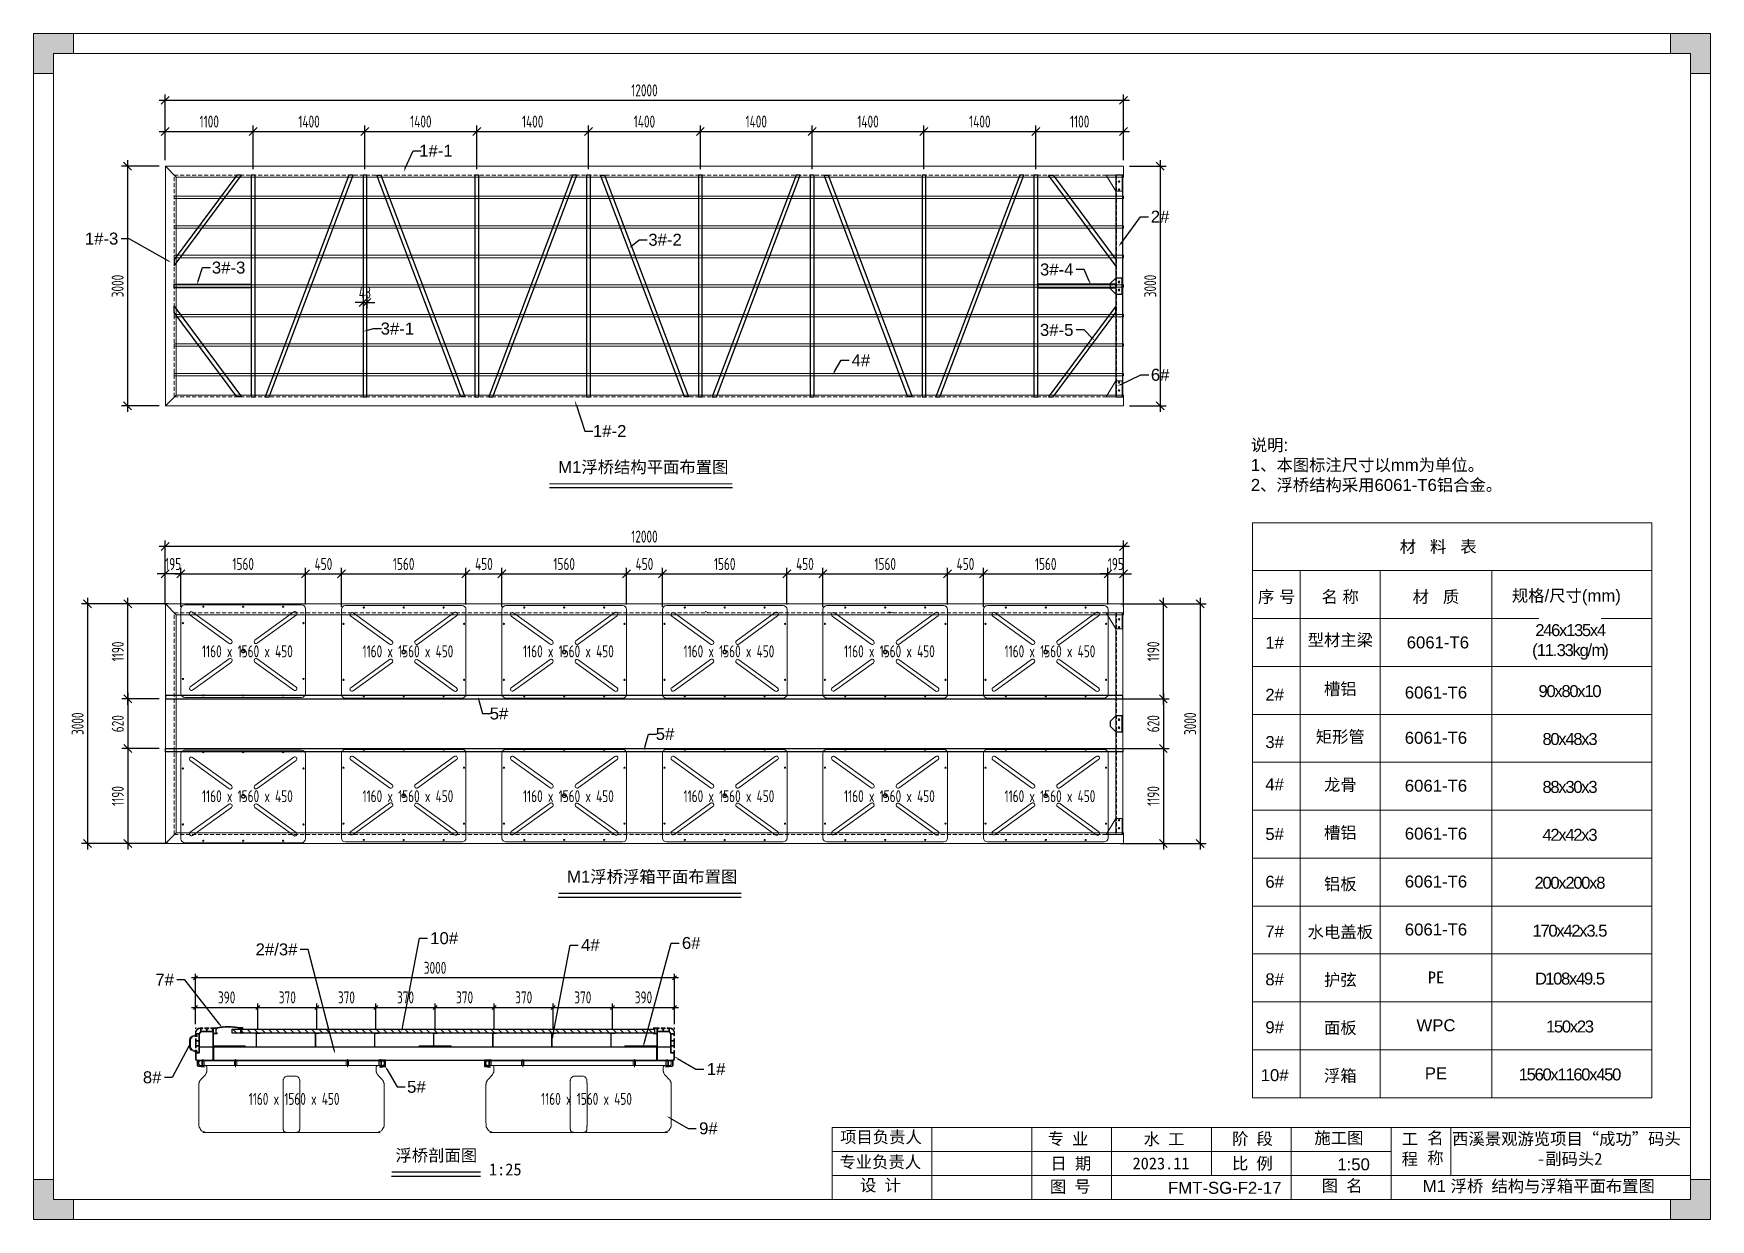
# Model space of a CAD drawing. Header units: millimetres. Extents: x 136606 to 1231039, y 82794 to 127364.
# Drawn here: x 888208 to 909208, y 112490 to 127340 of the extents above; entities that cross this region are included whole.
import ezdxf
from ezdxf import colors
from ezdxf.entities.mleader import LeaderData, LeaderLine
from ezdxf.math import Vec2, Vec3

# ---------------------------------------------------------------- set-up
doc = ezdxf.new("R2010")
doc.units = ezdxf.units.MM
for name, pattern in [('CENTER', [0.6, 0.375, -0.075, 0.075, -0.075]), ('DASHED', [0.75, 0.5, -0.25]), ('HIDDEN', [9.525, 6.35, -3.175])]:
    doc.linetypes.add(name, pattern=pattern)
for name, color, linetype in [('00打印图框', 255, 'Continuous'), ('卡槽', 242, 'Continuous'), ('标注', 9, 'Continuous'), ('连接端梁', 130, 'Continuous'), ('铝横梁', 220, 'Continuous'), ('铺板', 42, 'Continuous')]:
    doc.layers.add(name, color=color, linetype=linetype)
for name, color, linetype, lineweight in [('0dim', 6, 'Continuous', 9), ('dim', 6, 'Continuous', 13), ('加强板', 140, 'Continuous', 18), ('图框', 7, 'Continuous', 13), ('型材', 7, 'Continuous', 15), ('文本', 3, 'Continuous', 13), ('浮箱', 160, 'Continuous', 20), ('铝型材', 7, 'Continuous', 13), ('铝龙骨', 7, 'Continuous', 9)]:
    doc.layers.add(name, color=color, linetype=linetype, lineweight=lineweight)
doc.styles.add('Arial', font='arial.ttf')
doc.styles.add('hztxt', font='ros1.shx', dxfattribs={"width": 0.8, "bigfont": 'hztxt.shx'})
doc.styles.get("Standard").update_dxf_attribs({"font": 'arial.ttf'})
doc.dimstyles.new('DIM-50', dxfattribs={"dimscale": 50, "dimtxt": 3, "dimasz": 2, "dimexe": 1.5, "dimexo": 1.5, "dimgap": 1, "dimtad": 1, "dimdec": 1, "dimdsep": 46, "dimtxsty": 'hztxt', "dimblk": 'OBLIQUE', "dimcen": 0, "dimdle": 1.5, "dimclrd": 9, "dimclre": 9, "dimclrt": 2, "dimadec": 1, "dimazin": 0, "dimtfac": 1, "dimtdec": 1, "dimtix": 1, "dimtmove": 2, "dimatfit": 3, "dimldrblk": 'OBLIQUE', "dimfxl": 15, "dimtolj": 1, "dimtzin": 0, "dimarcsym": 1})
doc.dimstyles.new('DIM-50-SC0.5', dxfattribs={"dimscale": 50, "dimtxt": 3, "dimasz": 1, "dimexe": 1, "dimexo": 1, "dimgap": 1, "dimtad": 1, "dimdec": 1, "dimlfac": 0.5, "dimdsep": 46, "dimtxsty": 'hztxt', "dimblk": 'OBLIQUE', "dimcen": 0, "dimdle": 1, "dimclrd": 9, "dimclre": 9, "dimclrt": 2, "dimadec": 1, "dimazin": 0, "dimtfac": 1, "dimtdec": 1, "dimtix": 1, "dimtmove": 2, "dimatfit": 3, "dimldrblk": 'OBLIQUE', "dimfxl": 15, "dimtolj": 1, "dimtzin": 0, "dimarcsym": 1})

msp = doc.modelspace()

# ---------------------------------------------------------------- texts
at = {"layer": '00打印图框', "color": 6, "char_height": 150, "style": 'Arial'}
for s, width, insert, attachment_point in [('M1{\\fSimSun|b0|i0|c134|p2;浮桥结构平面布置图}', 2482.93285, (896909.774, 121987.1196), 3), ('M1{\\fSimSun|b0|i0|c134|p2;浮桥浮箱平面布置图}', 2360.692362, (897021.3273, 116858.3787), 3), ('{\\fSimSun|b0|i0|c134|p2;浮桥剖面图}', 1351.200335, (892740.3667, 113367.8235), 1), ('{\\fSimSun|b0|i0|c134|p2;1:25}', 422.350013, (893910.9881, 113191.7413), 1)]:
    msp.add_mtext_dynamic_manual_height_columns(s, width=width, gutter_width=18.75, heights=[0], dxfattribs=dict(at, insert=insert, attachment_point=attachment_point))
at = {"layer": '文本', "insert": (903451.7683, 122263.0037), "char_height": 150, "attachment_point": 1, "style": 'Arial'}
msp.add_mtext_dynamic_manual_height_columns('{\\fSimSun|b0|i0|c134|p2;说明}:\\P1{\\fSimSun|b0|i0|c134|p2;、本图标注尺寸以}mm{\\fSimSun|b0|i0|c134|p2;为单位。\\P}2{\\fSimSun|b0|i0|c134|p2;、浮桥结构采用}6061-T6{\\fSimSun|b0|i0|c134|p2;铝合金。}', width=4070.735014, gutter_width=12.5, heights=[0], dxfattribs=at)
at = {"layer": '文本', "char_height": 150, "attachment_point": 5, "style": 'Arial'}
for s, insert in [(' 材   料   表 ', (905768.398, 120907.5956)), ('序 号', (903774.8556, 120279.5362)), ('名 称', (904571.1367, 120279.5362)), ('材   质', (905769.286, 120279.5362)), ('规格/尺寸(mm)', (907402.9645, 120279.5362)), ('1#', (903749.8405, 119714.538)), ('型材主梁', (904572.0892, 119738.7104)), ('6061-T6', (905793.7682, 119715.1288)), ('2#', (903749.8405, 119060.9201)), ('槽铝', (904572.0892, 119125.6944)), ('6061-T6', (905770.2392, 119087.5315)), ('3#', (903749.8405, 118467.3026)), ('{\\fSimSun|b0|i0|c134|p2;矩形管}', (904572.0892, 118525.6944)), ('6061-T6', (905770.2392, 118520.8564)), ('龙骨', (904572.0892, 117925.6944)), ('4#', (903749.8405, 117939.3028)), ('6061-T6', (905770.2392, 117920.8564)), ('5#', (903749.8405, 117315.5915)), ('槽铝', (904572.0892, 117325.6944)), ('6061-T6', (905770.2392, 117320.8564)), ('6#', (903749.8405, 116718.1714)), ('铝板', (904572.0892, 116682.1547)), ('6061-T6', (905770.2392, 116720.8564)), ('7#', (903749.8405, 116096.0699)), ('{\\fSimSun|b0|i0|c134|p2;水电盖板}', (904572.0892, 116082.1547)), ('6061-T6', (905770.2392, 116120.8564)), ('8#', (903749.8405, 115496.0699)), ('护弦', (904572.0892, 115482.1547)), ('{\\fSimSun|b0|i0|c134|p2;PE}', (905770.2392, 115520.8564)), ('9#', (903749.8405, 114896.0699)), ('面板', (904572.0892, 114882.1547)), ('WPC', (905770.2392, 114920.8564)), ('10#', (903749.8405, 114296.0699)), ('浮箱', (904572.0892, 114282.1547)), ('PE', (905770.2392, 114320.8564))]:
    msp.add_mtext(s, dxfattribs=dict(at, insert=insert))
at = {"layer": '文本', "color": 3, "char_height": 150, "style": 'hztxt'}
for insert, attachment_point in [((891454.1989, 119679.5929, -0.0005), 3), ((893464.1989, 119679.5929, -0.0005), 3), ((895474.1989, 119679.5929, -0.0005), 3), ((897484.1989, 119679.5929, -0.0005), 3), ((899494.1989, 119679.5929, -0.0005), 3), ((901504.1989, 119679.5929, -0.0005), 3), ((891454.1989, 117715.6595, -0.0005), 9), ((893464.1989, 117715.6595, -0.0005), 9), ((895474.1989, 117715.6595, -0.0005), 9), ((897484.1989, 117715.6595, -0.0005), 9), ((899494.1989, 117715.6595, -0.0005), 9), ((901504.1989, 117715.6595, -0.0005), 9), ((892038.9658, 113924.7461, -0.0005), 9), ((895700.9923, 113924.7461, -0.0005), 9)]:
    msp.add_mtext('\\pi41.0595;1160 x 1560 x 450          ', dxfattribs=dict(at, insert=insert, attachment_point=attachment_point))
at = {"layer": '文本', "color": 6}
note = msp.add_mtext_dynamic_manual_height_columns('{\\C256;1:50\\P}', width=120, gutter_width=0, heights=[124.0928, 0], dxfattribs=dict(at, insert=(904414.5574, 113255.7656), char_height=150, attachment_point=1, style='Arial'))
at = {"layer": '文本', "color": 6, "insert": (905604.4277, 112982.523), "char_height": 150, "attachment_point": 1, "style": 'Arial'}
msp.add_mtext_dynamic_manual_height_columns('M1 {\\fSimSun|b0|i0|c134|p2;浮桥 结构与浮箱平面布置图}', width=3958.058362, gutter_width=18.75, heights=[0], dxfattribs=at)
at = {"layer": '文本', "color": 6}
note = msp.add_mtext_dynamic_manual_height_columns('{\\C256;FMT-SG-F2-17\\P}', width=120, gutter_width=0, heights=[124.0928, 0], dxfattribs=dict(at, insert=(902295.2328, 112961.437), char_height=150, attachment_point=1, style='Arial'))

# ---------------------------------------------------------------- blocks, each defined once
blk = doc.blocks.new('GW-TK')
at = {"layer": '图框', "linetype": 'Continuous', "lineweight": 0}
h = blk.add_hatch(color=256, dxfattribs=at)
h.dxf.hatch_style = 1
h.paths.add_polyline_path([(927183.55, 464715.01), (927183.55, 464705.01), (927188.55, 464705.01), (927188.55, 464710.01), (927193.56, 464710.01), (927193.56, 464715.01)])
h = blk.add_hatch(color=256, dxfattribs=at)
h.dxf.hatch_style = 1
h.paths.add_polyline_path([(927593.55, 464715.01), (927593.55, 464710.01), (927598.55, 464710.01), (927598.55, 464705.01), (927603.55, 464705.01), (927603.55, 464715.01)])
h = blk.add_hatch(color=256, dxfattribs=at)
h.dxf.hatch_style = 1
h.paths.add_polyline_path([(927193.56, 464418.01), (927193.56, 464423.01), (927188.55, 464423.01), (927188.55, 464428.01), (927183.55, 464428.01), (927183.55, 464418.01)])
h = blk.add_hatch(color=256, dxfattribs=at)
h.dxf.hatch_style = 1
h.paths.add_polyline_path([(927603.55, 464418.01), (927603.55, 464428.01), (927598.55, 464428.01), (927598.55, 464423.01), (927593.55, 464423.01), (927593.55, 464418.01)])
at = {"layer": '图框', "linetype": 'Continuous'}
for p, q in [((927383.55, 464441.02), (927383.55, 464423.01)), ((927408.55, 464441.02), (927408.55, 464423.01)), ((927433.55, 464441.02), (927433.55, 464423.01)), ((927453.55, 464441.02), (927453.55, 464423.01)), ((927478.55, 464441.02), (927478.55, 464429.01)), ((927498.55, 464441.02), (927498.55, 464423.01)), ((927523.55, 464441.02), (927523.55, 464423.01)), ((927538.55, 464441.02), (927538.55, 464429.01)), ((927383.55, 464435.01), (927523.55, 464435.01)), ((927451.56, 464429.01), (927383.55, 464429.01)), ((927383.55, 464429.01), (927598.55, 464429.01))]:
    blk.add_line(p, q, dxfattribs=at)
at = {"layer": '图框', "linetype": 'Continuous', "lineweight": 0}
for points in [[(927188.55, 464705.01), (927188.55, 464710.01), (927193.56, 464710.01), (927193.56, 464715.01), (927183.55, 464715.01), (927183.55, 464705.01)], [(927598.55, 464705.01), (927598.55, 464710.01), (927593.55, 464710.01), (927593.55, 464715.01), (927603.55, 464715.01), (927603.55, 464705.01)], [(927188.55, 464428.01), (927188.55, 464423.01), (927193.56, 464423.01), (927193.56, 464418.01), (927183.55, 464418.01), (927183.55, 464428.01)], [(927598.55, 464428.01), (927598.55, 464423.01), (927593.55, 464423.01), (927593.55, 464418.01), (927603.55, 464418.01), (927603.55, 464428.01)]]:
    blk.add_lwpolyline(points, close=True, dxfattribs=at)
at = {"layer": '图框'}
for points in [[(927183.55, 464715.01), (927603.55, 464715.01), (927603.55, 464418.01), (927183.55, 464418.01)], [(927188.55, 464710.01), (927598.55, 464710.01), (927598.55, 464423.01), (927188.55, 464423.01)]]:
    blk.add_lwpolyline(points, close=True, dxfattribs=at)
at = {"layer": '图框', "linetype": 'Continuous'}
blk.add_lwpolyline([(927383.55, 464441.02), (927598.55, 464441.02)], dxfattribs=at)
at = {"layer": '图框', "linetype": 'Continuous', "char_height": 3, "attachment_point": 1}
for s, width, heights, insert in [('{\\fSimSun|b0|i0|c134|p2;项目负责人}', 26.0225, [0], (927385.56, 464440.15)), ('{\\fSimSun|b0|i0|c134|p2;专 业}', 12.8345, [0], (927437.53, 464439.73)), ('{\\fSimSun|b0|i0|c134|p2;阶 段}', 17.4775, [0], (927483.73, 464439.73)), ('{\\fSimSun|b0|i0|c134|p2;工 程}', 5.2119, [0], (927526.21, 464439.66)), ('{\\fSimSun|b0|i0|c134|p2;名 称}', 5.2119, [0], (927532.62, 464439.93)), ('{\\fSimSun|b0|i0|c134|p2;专业负责人}', 24.6361, [2.04], (927385.39, 464433.9)), ('{\\fSimSun|b0|i0|c134|p2;日 期}', 11.224, [0], (927438.25, 464433.55)), ('{\\fSimSun|b0|i0|c134|p2;比 例}', 10.9146, [0], (927483.71, 464433.55)), ('{\\fSimSun|b0|i0|c134|p2;设 计}', 16.2353, [0], (927390.55, 464428.09)), ('{\\fSimSun|b0|i0|c134|p2;图 号}', 23.6261, [0], (927438.11, 464427.75)), ('{\\fSimSun|b0|i0|c134|p2;图 名}', 12.066, [0], (927506.19, 464427.94))]:
    blk.add_mtext_dynamic_manual_height_columns(s, width=width, gutter_width=17.5, heights=heights, dxfattribs=dict(at, insert=insert))
at = {"layer": '图框', "color": 3, "linetype": 'Continuous', "char_height": 3, "attachment_point": 1}
for s, width, insert in [('{\\fSimSun|b0|i0|c134|p2;水 工}', 11.224, (927461.55, 464439.63)), ('\\pt9;{\\fSimSun|b0|i0|c134|p2;施工图}', 18.6303, (927504.36, 464439.94)), ('\\pi0.39911,t9.39911;{\\fSimSun|b0|i0|c134|p2;西溪景观游览项目“成功”码头\\P\\pi21.67411,t30.67411;-副码头2}', 60.0149, (927538.45, 464439.71)), ('{\\fSimSun|b0|i0|c134|p2;2023.11}', 11.224, (927458.8, 464433.55))]:
    blk.add_mtext_dynamic_manual_height_columns(s, width=width, gutter_width=17.5, heights=[0], dxfattribs=dict(at, insert=insert))
blk = doc.blocks.new('_Oblique')
at = {"color": 0, "linetype": 'ByBlock', "lineweight": -2}
blk.add_line((-0.5, -0.5), (0.5, 0.5), dxfattribs=at)
blk = doc.blocks.new('*D2362')
at = {"layer": 'Defpoints', "color": 0, "transparency": 16777216}
for p in [(889858, 120916), (889858, 120198, 0), (901858, 120198)]:
    blk.add_point(p, dxfattribs=at)
at = {"layer": '标注', "color": 9, "lineweight": -2, "transparency": 16777216}
for p, q in [((889858, 120273), (889858, 120991)), ((901858, 120273), (901858, 120991)), ((901933, 120916), (889783, 120916))]:
    blk.add_line(p, q, dxfattribs=at)
at = {"layer": '标注', "color": 9, "lineweight": -2, "transparency": 16777216, "xscale": 100, "yscale": 100, "zscale": 100, "rotation": 180}
blk.add_blockref('_Oblique', (889858, 120916), dxfattribs=at)
at = {"layer": '标注', "color": 9, "lineweight": -2, "transparency": 16777216, "xscale": 100, "yscale": 100, "zscale": 100}
blk.add_blockref('_Oblique', (901858, 120916), dxfattribs=at)
at = {"layer": '标注', "color": 2, "transparency": 16777216, "insert": (895858, 121041), "char_height": 150, "attachment_point": 5, "style": 'hztxt'}
blk.add_mtext('\\A1;12000', dxfattribs=at)
blk = doc.blocks.new('*D2363')
at = {"layer": 'Defpoints', "color": 0, "transparency": 16777216}
for p in [(889858, 120573), (889858, 120116, 0), (890053, 120087, 0)]:
    blk.add_point(p, dxfattribs=at)
at = {"layer": '标注', "color": 9, "lineweight": -2, "transparency": 16777216}
for p, q in [((889858, 120573), (889758, 120573)), ((889858, 120191), (889858, 120648)), ((890053, 120573), (889858, 120573)), ((890053, 120162), (890053, 120648)), ((890053, 120573), (890153, 120573))]:
    blk.add_line(p, q, dxfattribs=at)
at = {"layer": '标注', "color": 9, "lineweight": -2, "transparency": 16777216, "xscale": 100, "yscale": 100, "zscale": 100}
blk.add_blockref('_Oblique', (889858, 120573), dxfattribs=at)
at = {"layer": '标注', "color": 9, "lineweight": -2, "transparency": 16777216, "xscale": 100, "yscale": 100, "zscale": 100, "rotation": 180}
blk.add_blockref('_Oblique', (890053, 120573), dxfattribs=at)
at = {"layer": '标注', "color": 2, "transparency": 16777216, "insert": (889956, 120698), "char_height": 150, "attachment_point": 5, "style": 'hztxt'}
blk.add_mtext('\\A1;195', dxfattribs=at)
blk = doc.blocks.new('*D2364')
at = {"layer": 'Defpoints', "color": 0, "transparency": 16777216}
for p in [(891613, 120573), (890053, 120087, 0), (891613, 120116, 0)]:
    blk.add_point(p, dxfattribs=at)
at = {"layer": '标注', "color": 9, "lineweight": -2, "transparency": 16777216}
for p, q in [((889978, 120573), (891688, 120573)), ((890053, 120162), (890053, 120648)), ((891613, 120191), (891613, 120648))]:
    blk.add_line(p, q, dxfattribs=at)
at = {"layer": '标注', "color": 9, "lineweight": -2, "transparency": 16777216, "xscale": 100, "yscale": 100, "zscale": 100, "rotation": 180}
blk.add_blockref('_Oblique', (890053, 120573), dxfattribs=at)
at = {"layer": '标注', "color": 9, "lineweight": -2, "transparency": 16777216, "xscale": 100, "yscale": 100, "zscale": 100}
blk.add_blockref('_Oblique', (891613, 120573), dxfattribs=at)
at = {"layer": '标注', "color": 2, "transparency": 16777216, "insert": (890833, 120698), "char_height": 150, "attachment_point": 5, "style": 'hztxt'}
blk.add_mtext('\\A1;1560', dxfattribs=at)
blk = doc.blocks.new('*D2365')
at = {"layer": 'Defpoints', "color": 0, "transparency": 16777216}
for p in [(892063, 120573), (891613, 120116, 0), (892063, 120087, 0)]:
    blk.add_point(p, dxfattribs=at)
at = {"layer": '标注', "color": 9, "lineweight": -2, "transparency": 16777216}
for p, q in [((891538, 120573), (892138, 120573)), ((891613, 120191), (891613, 120648)), ((892063, 120162), (892063, 120648))]:
    blk.add_line(p, q, dxfattribs=at)
at = {"layer": '标注', "color": 9, "lineweight": -2, "transparency": 16777216, "xscale": 100, "yscale": 100, "zscale": 100, "rotation": 180}
blk.add_blockref('_Oblique', (891613, 120573), dxfattribs=at)
at = {"layer": '标注', "color": 9, "lineweight": -2, "transparency": 16777216, "xscale": 100, "yscale": 100, "zscale": 100}
blk.add_blockref('_Oblique', (892063, 120573), dxfattribs=at)
at = {"layer": '标注', "color": 2, "transparency": 16777216, "insert": (891838, 120698), "char_height": 150, "attachment_point": 5, "style": 'hztxt'}
blk.add_mtext('\\A1;450', dxfattribs=at)
blk = doc.blocks.new('*D2366')
at = {"layer": 'Defpoints', "color": 0, "transparency": 16777216}
for p in [(893623, 120573), (892063, 120087, 0), (893623, 120116, 0)]:
    blk.add_point(p, dxfattribs=at)
at = {"layer": '标注', "color": 9, "lineweight": -2, "transparency": 16777216}
for p, q in [((891988, 120573), (893698, 120573)), ((892063, 120162), (892063, 120648)), ((893623, 120191), (893623, 120648))]:
    blk.add_line(p, q, dxfattribs=at)
at = {"layer": '标注', "color": 9, "lineweight": -2, "transparency": 16777216, "xscale": 100, "yscale": 100, "zscale": 100, "rotation": 180}
blk.add_blockref('_Oblique', (892063, 120573), dxfattribs=at)
at = {"layer": '标注', "color": 9, "lineweight": -2, "transparency": 16777216, "xscale": 100, "yscale": 100, "zscale": 100}
blk.add_blockref('_Oblique', (893623, 120573), dxfattribs=at)
at = {"layer": '标注', "color": 2, "transparency": 16777216, "insert": (892843, 120698), "char_height": 150, "attachment_point": 5, "style": 'hztxt'}
blk.add_mtext('\\A1;1560', dxfattribs=at)
blk = doc.blocks.new('*D2367')
at = {"layer": 'Defpoints', "color": 0, "transparency": 16777216}
for p in [(894073, 120573), (893623, 120116, 0), (894073, 120087, 0)]:
    blk.add_point(p, dxfattribs=at)
at = {"layer": '标注', "color": 9, "lineweight": -2, "transparency": 16777216}
for p, q in [((893548, 120573), (894148, 120573)), ((893623, 120191), (893623, 120648)), ((894073, 120162), (894073, 120648))]:
    blk.add_line(p, q, dxfattribs=at)
at = {"layer": '标注', "color": 9, "lineweight": -2, "transparency": 16777216, "xscale": 100, "yscale": 100, "zscale": 100, "rotation": 180}
blk.add_blockref('_Oblique', (893623, 120573), dxfattribs=at)
at = {"layer": '标注', "color": 9, "lineweight": -2, "transparency": 16777216, "xscale": 100, "yscale": 100, "zscale": 100}
blk.add_blockref('_Oblique', (894073, 120573), dxfattribs=at)
at = {"layer": '标注', "color": 2, "transparency": 16777216, "insert": (893848, 120698), "char_height": 150, "attachment_point": 5, "style": 'hztxt'}
blk.add_mtext('\\A1;450', dxfattribs=at)
blk = doc.blocks.new('*D2368')
at = {"layer": 'Defpoints', "color": 0, "transparency": 16777216}
for p in [(895633, 120573), (894073, 120087, 0), (895633, 120116, 0)]:
    blk.add_point(p, dxfattribs=at)
at = {"layer": '标注', "color": 9, "lineweight": -2, "transparency": 16777216}
for p, q in [((893998, 120573), (895708, 120573)), ((894073, 120162), (894073, 120648)), ((895633, 120191), (895633, 120648))]:
    blk.add_line(p, q, dxfattribs=at)
at = {"layer": '标注', "color": 9, "lineweight": -2, "transparency": 16777216, "xscale": 100, "yscale": 100, "zscale": 100, "rotation": 180}
blk.add_blockref('_Oblique', (894073, 120573), dxfattribs=at)
at = {"layer": '标注', "color": 9, "lineweight": -2, "transparency": 16777216, "xscale": 100, "yscale": 100, "zscale": 100}
blk.add_blockref('_Oblique', (895633, 120573), dxfattribs=at)
at = {"layer": '标注', "color": 2, "transparency": 16777216, "insert": (894853, 120698), "char_height": 150, "attachment_point": 5, "style": 'hztxt'}
blk.add_mtext('\\A1;1560', dxfattribs=at)
blk = doc.blocks.new('*D2369')
at = {"layer": 'Defpoints', "color": 0, "transparency": 16777216}
for p in [(896083, 120573), (895633, 120116, 0), (896083, 120087, 0)]:
    blk.add_point(p, dxfattribs=at)
at = {"layer": '标注', "color": 9, "lineweight": -2, "transparency": 16777216}
for p, q in [((895558, 120573), (896158, 120573)), ((895633, 120191), (895633, 120648)), ((896083, 120162), (896083, 120648))]:
    blk.add_line(p, q, dxfattribs=at)
at = {"layer": '标注', "color": 9, "lineweight": -2, "transparency": 16777216, "xscale": 100, "yscale": 100, "zscale": 100, "rotation": 180}
blk.add_blockref('_Oblique', (895633, 120573), dxfattribs=at)
at = {"layer": '标注', "color": 9, "lineweight": -2, "transparency": 16777216, "xscale": 100, "yscale": 100, "zscale": 100}
blk.add_blockref('_Oblique', (896083, 120573), dxfattribs=at)
at = {"layer": '标注', "color": 2, "transparency": 16777216, "insert": (895858, 120698), "char_height": 150, "attachment_point": 5, "style": 'hztxt'}
blk.add_mtext('\\A1;450', dxfattribs=at)
blk = doc.blocks.new('*D2370')
at = {"layer": 'Defpoints', "color": 0, "transparency": 16777216}
for p in [(897643, 120573), (896083, 120087, 0), (897643, 120116, 0)]:
    blk.add_point(p, dxfattribs=at)
at = {"layer": '标注', "color": 9, "lineweight": -2, "transparency": 16777216}
for p, q in [((896008, 120573), (897718, 120573)), ((896083, 120162), (896083, 120648)), ((897643, 120191), (897643, 120648))]:
    blk.add_line(p, q, dxfattribs=at)
at = {"layer": '标注', "color": 9, "lineweight": -2, "transparency": 16777216, "xscale": 100, "yscale": 100, "zscale": 100, "rotation": 180}
blk.add_blockref('_Oblique', (896083, 120573), dxfattribs=at)
at = {"layer": '标注', "color": 9, "lineweight": -2, "transparency": 16777216, "xscale": 100, "yscale": 100, "zscale": 100}
blk.add_blockref('_Oblique', (897643, 120573), dxfattribs=at)
at = {"layer": '标注', "color": 2, "transparency": 16777216, "insert": (896863, 120698), "char_height": 150, "attachment_point": 5, "style": 'hztxt'}
blk.add_mtext('\\A1;1560', dxfattribs=at)
blk = doc.blocks.new('*D2371')
at = {"layer": 'Defpoints', "color": 0, "transparency": 16777216}
for p in [(898093, 120573), (897643, 120116, 0), (898093, 120087, 0)]:
    blk.add_point(p, dxfattribs=at)
at = {"layer": '标注', "color": 9, "lineweight": -2, "transparency": 16777216}
for p, q in [((897568, 120573), (898168, 120573)), ((897643, 120191), (897643, 120648)), ((898093, 120162), (898093, 120648))]:
    blk.add_line(p, q, dxfattribs=at)
at = {"layer": '标注', "color": 9, "lineweight": -2, "transparency": 16777216, "xscale": 100, "yscale": 100, "zscale": 100, "rotation": 180}
blk.add_blockref('_Oblique', (897643, 120573), dxfattribs=at)
at = {"layer": '标注', "color": 9, "lineweight": -2, "transparency": 16777216, "xscale": 100, "yscale": 100, "zscale": 100}
blk.add_blockref('_Oblique', (898093, 120573), dxfattribs=at)
at = {"layer": '标注', "color": 2, "transparency": 16777216, "insert": (897868, 120698), "char_height": 150, "attachment_point": 5, "style": 'hztxt'}
blk.add_mtext('\\A1;450', dxfattribs=at)
blk = doc.blocks.new('*D2372')
at = {"layer": 'Defpoints', "color": 0, "transparency": 16777216}
for p in [(899653, 120573), (898093, 120087, 0), (899653, 120116, 0)]:
    blk.add_point(p, dxfattribs=at)
at = {"layer": '标注', "color": 9, "lineweight": -2, "transparency": 16777216}
for p, q in [((898018, 120573), (899728, 120573)), ((898093, 120162), (898093, 120648)), ((899653, 120191), (899653, 120648))]:
    blk.add_line(p, q, dxfattribs=at)
at = {"layer": '标注', "color": 9, "lineweight": -2, "transparency": 16777216, "xscale": 100, "yscale": 100, "zscale": 100, "rotation": 180}
blk.add_blockref('_Oblique', (898093, 120573), dxfattribs=at)
at = {"layer": '标注', "color": 9, "lineweight": -2, "transparency": 16777216, "xscale": 100, "yscale": 100, "zscale": 100}
blk.add_blockref('_Oblique', (899653, 120573), dxfattribs=at)
at = {"layer": '标注', "color": 2, "transparency": 16777216, "insert": (898873, 120698), "char_height": 150, "attachment_point": 5, "style": 'hztxt'}
blk.add_mtext('\\A1;1560', dxfattribs=at)
blk = doc.blocks.new('*D2373')
at = {"layer": 'Defpoints', "color": 0, "transparency": 16777216}
for p in [(900103, 120573), (899653, 120116, 0), (900103, 120087, 0)]:
    blk.add_point(p, dxfattribs=at)
at = {"layer": '标注', "color": 9, "lineweight": -2, "transparency": 16777216}
for p, q in [((899578, 120573), (900178, 120573)), ((899653, 120191), (899653, 120648)), ((900103, 120162), (900103, 120648))]:
    blk.add_line(p, q, dxfattribs=at)
at = {"layer": '标注', "color": 9, "lineweight": -2, "transparency": 16777216, "xscale": 100, "yscale": 100, "zscale": 100, "rotation": 180}
blk.add_blockref('_Oblique', (899653, 120573), dxfattribs=at)
at = {"layer": '标注', "color": 9, "lineweight": -2, "transparency": 16777216, "xscale": 100, "yscale": 100, "zscale": 100}
blk.add_blockref('_Oblique', (900103, 120573), dxfattribs=at)
at = {"layer": '标注', "color": 2, "transparency": 16777216, "insert": (899878, 120698), "char_height": 150, "attachment_point": 5, "style": 'hztxt'}
blk.add_mtext('\\A1;450', dxfattribs=at)
blk = doc.blocks.new('*D2374')
at = {"layer": 'Defpoints', "color": 0, "transparency": 16777216}
for p in [(901663, 120573), (900103, 120087, 0), (901663, 120116, 0)]:
    blk.add_point(p, dxfattribs=at)
at = {"layer": '标注', "color": 9, "lineweight": -2, "transparency": 16777216}
for p, q in [((900028, 120573), (901738, 120573)), ((900103, 120162), (900103, 120648)), ((901663, 120191), (901663, 120648))]:
    blk.add_line(p, q, dxfattribs=at)
at = {"layer": '标注', "color": 9, "lineweight": -2, "transparency": 16777216, "xscale": 100, "yscale": 100, "zscale": 100, "rotation": 180}
blk.add_blockref('_Oblique', (900103, 120573), dxfattribs=at)
at = {"layer": '标注', "color": 9, "lineweight": -2, "transparency": 16777216, "xscale": 100, "yscale": 100, "zscale": 100}
blk.add_blockref('_Oblique', (901663, 120573), dxfattribs=at)
at = {"layer": '标注', "color": 2, "transparency": 16777216, "insert": (900883, 120698), "char_height": 150, "attachment_point": 5, "style": 'hztxt'}
blk.add_mtext('\\A1;1560', dxfattribs=at)
blk = doc.blocks.new('*D2375')
at = {"layer": 'Defpoints', "color": 0, "transparency": 16777216}
for p in [(901858, 120573), (901663, 120116, 0), (901858, 120087, 0)]:
    blk.add_point(p, dxfattribs=at)
at = {"layer": '标注', "color": 9, "lineweight": -2, "transparency": 16777216}
for p, q in [((901663, 120573), (901563, 120573)), ((901663, 120191), (901663, 120648)), ((901663, 120573), (901858, 120573)), ((901858, 120162), (901858, 120648)), ((901858, 120573), (901958, 120573))]:
    blk.add_line(p, q, dxfattribs=at)
at = {"layer": '标注', "color": 9, "lineweight": -2, "transparency": 16777216, "xscale": 100, "yscale": 100, "zscale": 100}
blk.add_blockref('_Oblique', (901663, 120573), dxfattribs=at)
at = {"layer": '标注', "color": 9, "lineweight": -2, "transparency": 16777216, "xscale": 100, "yscale": 100, "zscale": 100, "rotation": 180}
blk.add_blockref('_Oblique', (901858, 120573), dxfattribs=at)
at = {"layer": '标注', "color": 2, "transparency": 16777216, "insert": (901761, 120698), "char_height": 150, "attachment_point": 5, "style": 'hztxt'}
blk.add_mtext('\\A1;195', dxfattribs=at)
blk = doc.blocks.new('FX')
at = {"layer": '浮箱', "color": 5, "linetype": 'Continuous'}
for p, q in [((1949463, 183146, 0), (1950923, 183146, 0)), ((1949413, 182036, 0), (1949413, 183096, 0)), ((1950973, 183096, 0), (1950973, 182036, 0)), ((1950923, 181986, 0), (1949463, 181986, 0))]:
    blk.add_line(p, q, dxfattribs=at)
at = {"layer": '浮箱', "color": 1, "linetype": 'CENTER', "ltscale": 9.652}
for p, q in [((1949703, 183121, 0), (1949683, 183121, 0)), ((1949693, 183131, 0), (1949693, 183110, 0)), ((1950203, 183121, 0), (1950183, 183121, 0)), ((1950193, 183131, 0), (1950193, 183110, 0)), ((1950703, 183121, 0), (1950683, 183121, 0)), ((1950693, 183131, 0), (1950693, 183110, 0)), ((1949448, 182916, 0), (1949428, 182916, 0)), ((1949438, 182926, 0), (1949438, 182905, 0)), ((1950958, 182916, 0), (1950938, 182916, 0)), ((1950948, 182926, 0), (1950948, 182905, 0)), ((1949448, 182216, 0), (1949428, 182216, 0)), ((1949438, 182226, 0), (1949438, 182205, 0)), ((1950958, 182216, 0), (1950938, 182216, 0)), ((1950948, 182226, 0), (1950948, 182205, 0)), ((1949703, 182011, 0), (1949683, 182011, 0)), ((1949693, 182021, 0), (1949693, 182000, 0)), ((1950203, 182011, 0), (1950183, 182011, 0)), ((1950193, 182021, 0), (1950193, 182000, 0)), ((1950703, 182011, 0), (1950683, 182011, 0)), ((1950693, 182021, 0), (1950693, 182000, 0))]:
    blk.add_line(p, q, dxfattribs=at)
at = {"layer": '浮箱', "linetype": 'Continuous'}
for p, q in [((1950794, 183146, 0), (1950794, 183146, 0)), ((1950799, 183146, 0), (1950799, 183146, 0)), ((1950799, 183146, 0), (1950799, 183146, 0)), ((1950799, 183146, 0), (1950799, 183146, 0)), ((1950800, 183146, 0), (1950800, 183146, 0)), ((1950800, 183146, 0), (1950800, 183146, 0)), ((1950800, 183146, 0), (1950800, 183146, 0)), ((1950805, 183146, 0), (1950805, 183146, 0)), ((1949413, 182978, 0), (1949413, 182978, 0)), ((1949413, 182973, 0), (1949413, 182973, 0)), ((1949413, 182972, 0), (1949413, 182972, 0)), ((1949413, 182972, 0), (1949413, 182972, 0)), ((1949413, 182972, 0), (1949413, 182972, 0)), ((1949413, 182971, 0), (1949413, 182971, 0)), ((1949413, 182971, 0), (1949413, 182971, 0)), ((1949413, 182967, 0), (1949413, 182967, 0))]:
    blk.add_line(p, q, dxfattribs=at)
at = {"layer": '浮箱', "color": 5, "linetype": 'Continuous', "elevation": 0}
for points in [[(1949530, 183014, -1), (1949559, 183054), (1950045, 182703, -0.999989), (1950016, 182662), (1949530, 183014)], [(1950855, 183016, 1), (1950825, 183057), (1950340, 182703, 0.999989), (1950369, 182663), (1950855, 183016)], [(1949530, 182117, 1), (1949559, 182077), (1950045, 182428, 0.999989), (1950016, 182469), (1949530, 182117)], [(1950855, 182115, -1), (1950825, 182075), (1950340, 182428, -0.999989), (1950369, 182468), (1950855, 182115)]]:
    blk.add_lwpolyline(points, format="xyb", dxfattribs=at)
blk.add_lwpolyline([(1950208, 182586), (1950208, 182586)], dxfattribs=at)
at = {"layer": '浮箱', "color": 9, "linetype": 'Continuous'}
for centre in [(1949693, 183121, 0), (1950193, 183121, 0), (1950693, 183121, 0), (1949438, 182916, 0), (1950948, 182916, 0), (1949438, 182216, 0), (1950948, 182216, 0), (1949693, 182011, 0), (1950193, 182011, 0), (1950693, 182011, 0)]:
    blk.add_circle(centre, 7.5, dxfattribs=at)
at = {"layer": '浮箱', "color": 5, "linetype": 'Continuous'}
for radius in [25, 20]:
    blk.add_circle((1950193, 182566, 0), radius, dxfattribs=at)
at = {"layer": '浮箱', "color": 5, "linetype": 'Continuous', "extrusion": (0, 0, -1)}
for centre, start, end in [((-1949463, 183096, 0), 0, 90), ((-1950923, 183096, 0), 90, 180), ((-1949463, 182036, 0), 270, 0), ((-1950923, 182036, 0), 180, 270)]:
    blk.add_arc(centre, 50, start, end, dxfattribs=at)
blk = doc.blocks.new('*D2338')
at = {"layer": 'Defpoints', "color": 0, "transparency": 16777216}
for p in [(890958, 126113), (889858, 125679), (890958, 125567)]:
    blk.add_point(p, dxfattribs=at)
at = {"layer": '标注', "color": 9, "lineweight": -2, "transparency": 16777216}
for p, q in [((889783, 126113), (891033, 126113)), ((889858, 125754), (889858, 126188)), ((890958, 125642), (890958, 126188))]:
    blk.add_line(p, q, dxfattribs=at)
at = {"layer": '标注', "color": 9, "lineweight": -2, "transparency": 16777216, "xscale": 100, "yscale": 100, "zscale": 100, "rotation": 180}
blk.add_blockref('_Oblique', (889858, 126113), dxfattribs=at)
at = {"layer": '标注', "color": 9, "lineweight": -2, "transparency": 16777216, "xscale": 100, "yscale": 100, "zscale": 100}
blk.add_blockref('_Oblique', (890958, 126113), dxfattribs=at)
at = {"layer": '标注', "color": 2, "transparency": 16777216, "insert": (890408, 126238), "char_height": 150, "attachment_point": 5, "style": 'hztxt'}
blk.add_mtext('\\A1;1100', dxfattribs=at)
blk = doc.blocks.new('*D2339')
at = {"layer": 'Defpoints', "color": 0, "transparency": 16777216}
for p in [(896558, 126113), (895158, 125567), (896558, 125567)]:
    blk.add_point(p, dxfattribs=at)
at = {"layer": '标注', "color": 9, "lineweight": -2, "transparency": 16777216}
for p, q in [((895083, 126113), (896633, 126113)), ((895158, 125642), (895158, 126188)), ((896558, 125642), (896558, 126188))]:
    blk.add_line(p, q, dxfattribs=at)
at = {"layer": '标注', "color": 9, "lineweight": -2, "transparency": 16777216, "xscale": 100, "yscale": 100, "zscale": 100, "rotation": 180}
blk.add_blockref('_Oblique', (895158, 126113), dxfattribs=at)
at = {"layer": '标注', "color": 9, "lineweight": -2, "transparency": 16777216, "xscale": 100, "yscale": 100, "zscale": 100}
blk.add_blockref('_Oblique', (896558, 126113), dxfattribs=at)
at = {"layer": '标注', "color": 2, "transparency": 16777216, "insert": (895858, 126238), "char_height": 150, "attachment_point": 5, "style": 'hztxt'}
blk.add_mtext('\\A1;1400', dxfattribs=at)
blk = doc.blocks.new('*D2340')
at = {"layer": 'Defpoints', "color": 0, "transparency": 16777216}
for p in [(897958, 126113), (896558, 125567), (897958, 125567)]:
    blk.add_point(p, dxfattribs=at)
at = {"layer": '标注', "color": 9, "lineweight": -2, "transparency": 16777216}
for p, q in [((896483, 126113), (898033, 126113)), ((896558, 125642), (896558, 126188)), ((897958, 125642), (897958, 126188))]:
    blk.add_line(p, q, dxfattribs=at)
at = {"layer": '标注', "color": 9, "lineweight": -2, "transparency": 16777216, "xscale": 100, "yscale": 100, "zscale": 100, "rotation": 180}
blk.add_blockref('_Oblique', (896558, 126113), dxfattribs=at)
at = {"layer": '标注', "color": 9, "lineweight": -2, "transparency": 16777216, "xscale": 100, "yscale": 100, "zscale": 100}
blk.add_blockref('_Oblique', (897958, 126113), dxfattribs=at)
at = {"layer": '标注', "color": 2, "transparency": 16777216, "insert": (897258, 126238), "char_height": 150, "attachment_point": 5, "style": 'hztxt'}
blk.add_mtext('\\A1;1400', dxfattribs=at)
blk = doc.blocks.new('*D2341')
at = {"layer": 'Defpoints', "color": 0, "transparency": 16777216}
for p in [(899358, 126113), (897958, 125567), (899358, 125567)]:
    blk.add_point(p, dxfattribs=at)
at = {"layer": '标注', "color": 9, "lineweight": -2, "transparency": 16777216}
for p, q in [((897883, 126113), (899433, 126113)), ((897958, 125642), (897958, 126188)), ((899358, 125642), (899358, 126188))]:
    blk.add_line(p, q, dxfattribs=at)
at = {"layer": '标注', "color": 9, "lineweight": -2, "transparency": 16777216, "xscale": 100, "yscale": 100, "zscale": 100, "rotation": 180}
blk.add_blockref('_Oblique', (897958, 126113), dxfattribs=at)
at = {"layer": '标注', "color": 9, "lineweight": -2, "transparency": 16777216, "xscale": 100, "yscale": 100, "zscale": 100}
blk.add_blockref('_Oblique', (899358, 126113), dxfattribs=at)
at = {"layer": '标注', "color": 2, "transparency": 16777216, "insert": (898658, 126238), "char_height": 150, "attachment_point": 5, "style": 'hztxt'}
blk.add_mtext('\\A1;1400', dxfattribs=at)
blk = doc.blocks.new('*D2342')
at = {"layer": 'Defpoints', "color": 0, "transparency": 16777216}
for p in [(900758, 126113), (899358, 125567), (900758, 125567)]:
    blk.add_point(p, dxfattribs=at)
at = {"layer": '标注', "color": 9, "lineweight": -2, "transparency": 16777216}
for p, q in [((899283, 126113), (900833, 126113)), ((899358, 125642), (899358, 126188)), ((900758, 125642), (900758, 126188))]:
    blk.add_line(p, q, dxfattribs=at)
at = {"layer": '标注', "color": 9, "lineweight": -2, "transparency": 16777216, "xscale": 100, "yscale": 100, "zscale": 100, "rotation": 180}
blk.add_blockref('_Oblique', (899358, 126113), dxfattribs=at)
at = {"layer": '标注', "color": 9, "lineweight": -2, "transparency": 16777216, "xscale": 100, "yscale": 100, "zscale": 100}
blk.add_blockref('_Oblique', (900758, 126113), dxfattribs=at)
at = {"layer": '标注', "color": 2, "transparency": 16777216, "insert": (900058, 126238), "char_height": 150, "attachment_point": 5, "style": 'hztxt'}
blk.add_mtext('\\A1;1400', dxfattribs=at)
blk = doc.blocks.new('*D2343')
at = {"layer": 'Defpoints', "color": 0, "transparency": 16777216}
for p in [(889858, 126504), (889858, 125679), (901858, 125679)]:
    blk.add_point(p, dxfattribs=at)
at = {"layer": '标注', "color": 9, "lineweight": -2, "transparency": 16777216}
for p, q in [((901933, 126504), (889783, 126504)), ((889858, 125754), (889858, 126579)), ((901858, 125754), (901858, 126579))]:
    blk.add_line(p, q, dxfattribs=at)
at = {"layer": '标注', "color": 9, "lineweight": -2, "transparency": 16777216, "xscale": 100, "yscale": 100, "zscale": 100, "rotation": 180}
blk.add_blockref('_Oblique', (889858, 126504), dxfattribs=at)
at = {"layer": '标注', "color": 9, "lineweight": -2, "transparency": 16777216, "xscale": 100, "yscale": 100, "zscale": 100}
blk.add_blockref('_Oblique', (901858, 126504), dxfattribs=at)
at = {"layer": '标注', "color": 2, "transparency": 16777216, "insert": (895858, 126629), "char_height": 150, "attachment_point": 5, "style": 'hztxt'}
blk.add_mtext('\\A1;12000', dxfattribs=at)
blk = doc.blocks.new('*D2344')
at = {"layer": 'Defpoints', "color": 0, "transparency": 16777216}
for p in [(892358, 126113), (890958, 125567), (892358, 125567)]:
    blk.add_point(p, dxfattribs=at)
at = {"layer": '标注', "color": 9, "lineweight": -2, "transparency": 16777216}
for p, q in [((890883, 126113), (892433, 126113)), ((890958, 125642), (890958, 126188)), ((892358, 125642), (892358, 126188))]:
    blk.add_line(p, q, dxfattribs=at)
at = {"layer": '标注', "color": 9, "lineweight": -2, "transparency": 16777216, "xscale": 100, "yscale": 100, "zscale": 100, "rotation": 180}
blk.add_blockref('_Oblique', (890958, 126113), dxfattribs=at)
at = {"layer": '标注', "color": 9, "lineweight": -2, "transparency": 16777216, "xscale": 100, "yscale": 100, "zscale": 100}
blk.add_blockref('_Oblique', (892358, 126113), dxfattribs=at)
at = {"layer": '标注', "color": 2, "transparency": 16777216, "insert": (891658, 126238), "char_height": 150, "attachment_point": 5, "style": 'hztxt'}
blk.add_mtext('\\A1;1400', dxfattribs=at)
blk = doc.blocks.new('*D2345')
at = {"layer": 'Defpoints', "color": 0, "transparency": 16777216}
for p in [(889858, 125679), (889386, 122679), (889858, 122679)]:
    blk.add_point(p, dxfattribs=at)
at = {"layer": '标注', "color": 9, "lineweight": -2, "transparency": 16777216}
for p, q in [((889783, 125679), (889311, 125679)), ((889386, 125754), (889386, 122604)), ((889783, 122679), (889311, 122679))]:
    blk.add_line(p, q, dxfattribs=at)
at = {"layer": '标注', "color": 9, "lineweight": -2, "transparency": 16777216, "xscale": 100, "yscale": 100, "zscale": 100}
for p, rotation in [((889386, 125679), 90), ((889386, 122679), 270)]:
    blk.add_blockref('_Oblique', p, dxfattribs=dict(at, rotation=rotation))
at = {"layer": '标注', "color": 2, "transparency": 16777216, "insert": (889261, 124179), "char_height": 150, "attachment_point": 5, "rotation": 90, "style": 'hztxt'}
blk.add_mtext('\\A1;3000', dxfattribs=at)
blk = doc.blocks.new('A$C0D8A069B')
blk.add_lwpolyline([(80, -100), (0, -100), (0, 100), (80, 100), (150, 30), (150, -30), (80, -100)])
for centre in [(40, 50), (40, -50)]:
    blk.add_circle(centre, 9)
blk = doc.blocks.new('*D2346')
at = {"layer": 'Defpoints', "color": 0, "transparency": 16777216}
for p in [(889858, 120198), (888885, 117198), (889858, 117198)]:
    blk.add_point(p, dxfattribs=at)
at = {"layer": '标注', "color": 9, "lineweight": -2, "transparency": 16777216}
for p, q in [((889783, 120198), (888810, 120198)), ((888885, 120273), (888885, 117123)), ((889783, 117198), (888810, 117198))]:
    blk.add_line(p, q, dxfattribs=at)
at = {"layer": '标注', "color": 9, "lineweight": -2, "transparency": 16777216, "xscale": 100, "yscale": 100, "zscale": 100}
for p, rotation in [((888885, 120198), 90), ((888885, 117198), 270)]:
    blk.add_blockref('_Oblique', p, dxfattribs=dict(at, rotation=rotation))
at = {"layer": '标注', "color": 2, "transparency": 16777216, "insert": (888760, 118698), "char_height": 150, "attachment_point": 5, "rotation": 90, "style": 'hztxt'}
blk.add_mtext('\\A1;3000', dxfattribs=at)
blk = doc.blocks.new('*D2347')
at = {"layer": 'Defpoints', "color": 0, "transparency": 16777216}
for p in [(889388, 120198), (889970, 120198), (889858, 119008, 0)]:
    blk.add_point(p, dxfattribs=at)
at = {"layer": '标注', "color": 9, "lineweight": -2, "transparency": 16777216}
for p, q in [((889895, 120198), (889313, 120198)), ((889388, 118933), (889388, 120273)), ((889783, 119008), (889313, 119008))]:
    blk.add_line(p, q, dxfattribs=at)
at = {"layer": '标注', "color": 9, "lineweight": -2, "transparency": 16777216, "xscale": 100, "yscale": 100, "zscale": 100}
for p, rotation in [((889388, 120198), 90), ((889388, 119008), 270)]:
    blk.add_blockref('_Oblique', p, dxfattribs=dict(at, rotation=rotation))
at = {"layer": '标注', "color": 2, "transparency": 16777216, "insert": (889263, 119603), "char_height": 150, "attachment_point": 5, "rotation": 90, "style": 'hztxt'}
blk.add_mtext('\\A1;1190', dxfattribs=at)
blk = doc.blocks.new('*D2348')
at = {"layer": 'Defpoints', "color": 0, "transparency": 16777216}
for p in [(889858, 118388, 0), (889388, 117198), (889970, 117198)]:
    blk.add_point(p, dxfattribs=at)
at = {"layer": '标注', "color": 9, "lineweight": -2, "transparency": 16777216}
for p, q in [((889388, 118463), (889388, 117123)), ((889783, 118388), (889313, 118388)), ((889895, 117198), (889313, 117198))]:
    blk.add_line(p, q, dxfattribs=at)
at = {"layer": '标注', "color": 9, "lineweight": -2, "transparency": 16777216, "xscale": 100, "yscale": 100, "zscale": 100}
for p, rotation in [((889388, 118388), 90), ((889388, 117198), 270)]:
    blk.add_blockref('_Oblique', p, dxfattribs=dict(at, rotation=rotation))
at = {"layer": '标注', "color": 2, "transparency": 16777216, "insert": (889263, 117793), "char_height": 150, "attachment_point": 5, "rotation": 90, "style": 'hztxt'}
blk.add_mtext('\\A1;1190', dxfattribs=at)
blk = doc.blocks.new('*D2349')
at = {"layer": 'Defpoints', "color": 0, "transparency": 16777216}
for p in [(889858, 119008), (889388, 118388), (889858, 118388, 0)]:
    blk.add_point(p, dxfattribs=at)
at = {"layer": '标注', "color": 9, "lineweight": -2, "transparency": 16777216}
for p, q in [((889388, 119083), (889388, 118313)), ((889783, 119008), (889313, 119008)), ((889783, 118388), (889313, 118388))]:
    blk.add_line(p, q, dxfattribs=at)
at = {"layer": '标注', "color": 9, "lineweight": -2, "transparency": 16777216, "xscale": 100, "yscale": 100, "zscale": 100}
for p, rotation in [((889388, 119008), 90), ((889388, 118388), 270)]:
    blk.add_blockref('_Oblique', p, dxfattribs=dict(at, rotation=rotation))
at = {"layer": '标注', "color": 2, "transparency": 16777216, "insert": (889263, 118698), "char_height": 150, "attachment_point": 5, "rotation": 90, "style": 'hztxt'}
blk.add_mtext('\\A1;620', dxfattribs=at)
blk = doc.blocks.new('*D2350')
at = {"layer": 'Defpoints', "color": 0, "transparency": 16777216}
for p in [(901858, 120198), (901858, 117198), (902817, 117198)]:
    blk.add_point(p, dxfattribs=at)
at = {"layer": '标注', "color": 9, "lineweight": -2, "transparency": 16777216}
for p, q in [((901933, 120198), (902892, 120198)), ((902817, 120273), (902817, 117123)), ((901933, 117198), (902892, 117198))]:
    blk.add_line(p, q, dxfattribs=at)
at = {"layer": '标注', "color": 9, "lineweight": -2, "transparency": 16777216, "xscale": 100, "yscale": 100, "zscale": 100}
for p, rotation in [((902817, 120198), 90), ((902817, 117198), 270)]:
    blk.add_blockref('_Oblique', p, dxfattribs=dict(at, rotation=rotation))
at = {"layer": '标注', "color": 2, "transparency": 16777216, "insert": (902692, 118698), "char_height": 150, "attachment_point": 5, "rotation": 90, "style": 'hztxt'}
blk.add_mtext('\\A1;3000', dxfattribs=at)
blk = doc.blocks.new('*D2351')
at = {"layer": 'Defpoints', "color": 0, "transparency": 16777216}
for p in [(901746, 120198), (902356, 120198), (901746, 119008, 0)]:
    blk.add_point(p, dxfattribs=at)
at = {"layer": '标注', "color": 9, "lineweight": -2, "transparency": 16777216}
for p, q in [((901821, 120198), (902431, 120198)), ((902356, 118933), (902356, 120273)), ((901821, 119008), (902431, 119008))]:
    blk.add_line(p, q, dxfattribs=at)
at = {"layer": '标注', "color": 9, "lineweight": -2, "transparency": 16777216, "xscale": 100, "yscale": 100, "zscale": 100}
for p, rotation in [((902356, 120198), 90), ((902356, 119008), 270)]:
    blk.add_blockref('_Oblique', p, dxfattribs=dict(at, rotation=rotation))
at = {"layer": '标注', "color": 2, "transparency": 16777216, "insert": (902231, 119603), "char_height": 150, "attachment_point": 5, "rotation": 90, "style": 'hztxt'}
blk.add_mtext('\\A1;1190', dxfattribs=at)
blk = doc.blocks.new('*D2352')
at = {"layer": 'Defpoints', "color": 0, "transparency": 16777216}
for p in [(901746, 118388, 0), (901746, 117198), (902356, 117198)]:
    blk.add_point(p, dxfattribs=at)
at = {"layer": '标注', "color": 9, "lineweight": -2, "transparency": 16777216}
for p, q in [((902356, 118463), (902356, 117123)), ((901821, 118388), (902431, 118388)), ((901821, 117198), (902431, 117198))]:
    blk.add_line(p, q, dxfattribs=at)
at = {"layer": '标注', "color": 9, "lineweight": -2, "transparency": 16777216, "xscale": 100, "yscale": 100, "zscale": 100}
for p, rotation in [((902356, 118388), 90), ((902356, 117198), 270)]:
    blk.add_blockref('_Oblique', p, dxfattribs=dict(at, rotation=rotation))
at = {"layer": '标注', "color": 2, "transparency": 16777216, "insert": (902231, 117793), "char_height": 150, "attachment_point": 5, "rotation": 90, "style": 'hztxt'}
blk.add_mtext('\\A1;1190', dxfattribs=at)
blk = doc.blocks.new('*D2353')
at = {"layer": 'Defpoints', "color": 0, "transparency": 16777216}
for p in [(901746, 119008), (901746, 118388, 0), (902356, 118388)]:
    blk.add_point(p, dxfattribs=at)
at = {"layer": '标注', "color": 9, "lineweight": -2, "transparency": 16777216}
for p, q in [((902356, 119083), (902356, 118313)), ((901821, 119008), (902431, 119008)), ((901821, 118388), (902431, 118388))]:
    blk.add_line(p, q, dxfattribs=at)
at = {"layer": '标注', "color": 9, "lineweight": -2, "transparency": 16777216, "xscale": 100, "yscale": 100, "zscale": 100}
for p, rotation in [((902356, 119008), 90), ((902356, 118388), 270)]:
    blk.add_blockref('_Oblique', p, dxfattribs=dict(at, rotation=rotation))
at = {"layer": '标注', "color": 2, "transparency": 16777216, "insert": (902231, 118698), "char_height": 150, "attachment_point": 5, "rotation": 90, "style": 'hztxt'}
blk.add_mtext('\\A1;620', dxfattribs=at)
blk = doc.blocks.new('*D2354')
at = {"layer": 'Defpoints', "color": 0, "transparency": 16777216}
for p in [(901858, 125679), (901858, 122679), (902317, 122679)]:
    blk.add_point(p, dxfattribs=at)
at = {"layer": '标注', "color": 9, "lineweight": -2, "transparency": 16777216}
for p, q in [((901933, 125679), (902392, 125679)), ((902317, 125754), (902317, 122604)), ((901933, 122679), (902392, 122679))]:
    blk.add_line(p, q, dxfattribs=at)
at = {"layer": '标注', "color": 9, "lineweight": -2, "transparency": 16777216, "xscale": 100, "yscale": 100, "zscale": 100}
for p, rotation in [((902317, 125679), 90), ((902317, 122679), 270)]:
    blk.add_blockref('_Oblique', p, dxfattribs=dict(at, rotation=rotation))
at = {"layer": '标注', "color": 2, "transparency": 16777216, "insert": (902192, 124179), "char_height": 150, "attachment_point": 5, "rotation": 90, "style": 'hztxt'}
blk.add_mtext('\\A1;3000', dxfattribs=at)
blk = doc.blocks.new('连接加强板')
at = {"layer": '加强板'}
blk.add_lwpolyline([(-194915, -559), (-194915, -359), (-195115, -479), (-195115, -559)], close=True, dxfattribs=at)
for centre in [(-195095, -519), (-194995, -519)]:
    blk.add_circle(centre, 9, dxfattribs=at)
blk = doc.blocks.new('*U2194')
at = {"rotation": 90.00000000000001}
blk.add_blockref('连接加强板', (-459, 195015), dxfattribs=at)
blk = doc.blocks.new('*U2195')
at = {"color": 0, "linetype": 'ByBlock', "lineweight": -2, "transparency": 16777216}
blk.add_blockref('*U2194', (0, 0), dxfattribs=at)
blk = doc.blocks.new('*U2196')
at = {"rotation": 90.00000000000001}
blk.add_blockref('连接加强板', (-459, 195015), dxfattribs=at)
blk = doc.blocks.new('*U2197')
at = {"color": 0, "linetype": 'ByBlock', "lineweight": -2, "transparency": 16777216}
blk.add_blockref('*U2196', (0, 0), dxfattribs=at)
blk = doc.blocks.new('*D2355')
at = {"layer": 'Defpoints', "color": 0, "transparency": 16777216}
for p in [(901858, 126113), (901858, 125679), (900758, 125567)]:
    blk.add_point(p, dxfattribs=at)
at = {"layer": '标注', "color": 9, "lineweight": -2, "transparency": 16777216}
for p, q in [((900683, 126113), (901933, 126113)), ((900758, 125642), (900758, 126188)), ((901858, 125754), (901858, 126188))]:
    blk.add_line(p, q, dxfattribs=at)
at = {"layer": '标注', "color": 9, "lineweight": -2, "transparency": 16777216, "xscale": 100, "yscale": 100, "zscale": 100, "rotation": 180}
blk.add_blockref('_Oblique', (900758, 126113), dxfattribs=at)
at = {"layer": '标注', "color": 9, "lineweight": -2, "transparency": 16777216, "xscale": 100, "yscale": 100, "zscale": 100}
blk.add_blockref('_Oblique', (901858, 126113), dxfattribs=at)
at = {"layer": '标注', "color": 2, "transparency": 16777216, "insert": (901308, 126238), "char_height": 150, "attachment_point": 5, "style": 'hztxt'}
blk.add_mtext('\\A1;1100', dxfattribs=at)
blk = doc.blocks.new('*U2190')
at = {"rotation": 90.00000000000001}
blk.add_blockref('连接加强板', (-459, 195015), dxfattribs=at)
blk = doc.blocks.new('*U2191')
at = {"color": 0, "linetype": 'ByBlock', "lineweight": -2, "transparency": 16777216}
blk.add_blockref('*U2190', (0, 0), dxfattribs=at)
blk = doc.blocks.new('*U2192')
at = {"rotation": 90.00000000000001}
blk.add_blockref('连接加强板', (-459, 195015), dxfattribs=at)
blk = doc.blocks.new('*U2193')
at = {"color": 0, "linetype": 'ByBlock', "lineweight": -2, "transparency": 16777216}
blk.add_blockref('*U2192', (0, 0), dxfattribs=at)
blk = doc.blocks.new('双槽主梁')
at = {"layer": '型材', "color": 3}
for p in [(153516, -51366), (153511, -51371)]:
    blk.add_line(p, (153511, -51366), dxfattribs=at)
for points in [[(153626, -51399), (153646, -51399, -0.414214), (153646, -51399), (153646, -51402, -0.414214), (153646, -51402), (153626, -51402, 0.414214), (153623, -51405), (153623, -51566, -0.198912), (153623, -51566), (153623, -51566, 0.668179), (153623, -51567), (153628, -51567, -0.414214), (153628, -51567), (153628, -51570, -0.414214), (153628, -51571), (153528, -51571, 0.414214), (153525, -51574), (153525, -51601, 0.387452), (153528, -51604), (153566, -51608, -0.409136), (153566, -51608), (153566, -51611, -0.419306), (153565, -51612), (153527, -51608, -0.387455), (153521, -51601), (153521, -51573, 0.34754), (153519, -51570, -0.34754), (153511, -51561), (153511, -51544, -0.198912), (153511, -51544), (153511, -51544, 0.414214), (153511, -51543), (153511, -51543, -0.414214), (153511, -51543), (153511, -51542, 0.414214), (153511, -51542), (153511, -51542, -0.198912), (153511, -51541), (153511, -51532, -0.198912), (153511, -51532), (153511, -51532, 0.414214), (153511, -51531), (153511, -51531, -0.414214), (153511, -51531), (153511, -51530, 0.414214), (153511, -51530), (153511, -51530, -0.198912), (153511, -51529), (153511, -51512, -0.414214), (153515, -51508), (153516, -51508, -0.414214), (153516, -51509), (153516, -51519, 0.414214), (153517, -51520), (153529, -51520, 0.414214), (153532, -51517), (153532, -51483, 0.414214), (153529, -51480), (153517, -51480, 0.414214), (153516, -51481), (153516, -51491, -0.414214), (153516, -51491), (153515, -51491, -0.414214), (153511, -51487), (153511, -51464, -0.198912), (153511, -51464), (153512, -51463, 0.414214), (153512, -51462), (153511, -51461, -0.198912), (153511, -51460), (153511, -51437, -0.414214), (153515, -51433), (153516, -51433, -0.414214), (153516, -51434), (153516, -51444, 0.414214), (153517, -51445), (153529, -51445, 0.414214), (153532, -51442), (153532, -51408, 0.414214), (153529, -51405), (153517, -51405, 0.414214), (153516, -51406), (153516, -51416, -0.414214), (153516, -51416), (153515, -51416, -0.414214), (153511, -51412), (153511, -51396, -0.414214), (153541, -51366), (153550, -51366, -0.198912), (153550, -51366), (153551, -51366, 0.414214), (153551, -51366), (153551, -51366, -0.414214), (153552, -51366), (153552, -51366, 0.414214), (153552, -51366), (153553, -51366, -0.198912), (153553, -51366), (153557, -51366, -0.414214), (153557, -51366), (153557, -51368, -0.198912), (153557, -51369), (153555, -51370, -0.198912), (153554, -51371), (153548, -51371, 0.414214), (153547, -51372), (153547, -51384, 0.414214), (153550, -51387), (153577, -51387, 0.414214), (153580, -51384), (153580, -51372, 0.414214), (153579, -51371), (153573, -51371, -0.198912), (153572, -51370), (153570, -51369, -0.198912), (153570, -51368), (153570, -51366, -0.414214), (153571, -51366), (153574, -51366, -0.198912), (153574, -51366), (153575, -51366, 0.414214), (153575, -51366), (153575, -51366, -0.414214), (153576, -51366), (153576, -51366, 0.414214), (153576, -51366), (153577, -51366, -0.198912), (153577, -51366), (153588, -51366, -0.198912), (153588, -51366), (153589, -51366, 0.414214), (153589, -51366), (153589, -51366, -0.414214), (153590, -51366), (153590, -51366, 0.414214), (153590, -51366), (153591, -51366, -0.198912), (153591, -51366), (153595, -51366, -0.414214), (153595, -51366), (153595, -51368, -0.198912), (153595, -51369), (153593, -51370, -0.198912), (153592, -51371), (153586, -51371, 0.414214), (153585, -51372), (153585, -51384, 0.414214), (153588, -51387), (153615, -51387, 0.414214), (153618, -51384), (153618, -51372, 0.414214), (153617, -51371), (153611, -51371, -0.198912), (153610, -51370), (153608, -51369, -0.198912), (153608, -51368), (153608, -51366, -0.414214), (153609, -51366), (153612, -51366, -0.198912), (153612, -51366), (153613, -51366, 0.414214), (153613, -51366), (153613, -51366, -0.414214), (153614, -51366), (153614, -51366, 0.414214), (153614, -51366), (153615, -51366, -0.198912), (153615, -51366), (153641, -51366, -0.414214), (153643, -51368, -0.414214), (153643, -51369), (153626, -51369, 0.414214), (153623, -51372), (153623, -51396, 0.414214)], [(153540, -51369, -0.426474), (153543, -51372), (153543, -51388, -0.166475), (153542, -51389), (153534, -51400, -0.231758), (153532, -51401), (153517, -51401, -0.414214), (153514, -51398), (153514, -51396, -0.402058)], [(153516, -51467), (153515, -51467, 0.414214), (153514, -51467), (153514, -51474, 0.414214), (153517, -51477), (153529, -51477, 0.414214), (153532, -51474), (153532, -51451, 0.414214), (153529, -51448), (153517, -51448, 0.414214), (153514, -51451), (153514, -51457, 0.414214), (153515, -51458), (153516, -51458, -0.414214), (153516, -51458), (153516, -51466, -0.414214)], [(153619, -51481), (153619, -51394, 0.414214), (153616, -51391), (153547, -51391, 0.231758), (153544, -51392), (153537, -51402, 0.166475), (153536, -51403), (153536, -51481, 0.414214), (153539, -51484), (153616, -51484, 0.414214)], [(153539, -51487, 0.414214), (153536, -51490), (153536, -51517, -0.414214), (153529, -51524), (153518, -51524, 0.414214), (153515, -51527), (153515, -51560, 0.414214), (153522, -51567), (153616, -51567, 0.414214), (153619, -51564), (153619, -51490, 0.414214), (153616, -51487)]]:
    blk.add_lwpolyline(points, format="xyb", close=True, dxfattribs=at)
blk = doc.blocks.new('A$C798375EF')
at = {"layer": '图框'}
for p, q in [((0, 45), (0, 45)), ((1, 46), (13, 46)), ((1, 44), (13, 44)), ((3, 41), (3, 44)), ((4, 41), (24, 41)), ((4, 40), (24, 40)), ((22, 38), (6, 35)), ((6, 35), (9, 34)), ((22, 32), (6, 28)), ((6, 28), (9, 28)), ((22, 27), (6, 23)), ((6, 23), (9, 23)), ((22, 20), (6, 17)), ((6, 17), (9, 16)), ((9, 40), (9, 39)), ((9, 34), (9, 32)), ((9, 28), (9, 25)), ((9, 23), (9, 20)), ((9, 16), (9, 13)), ((9, 15), (9, 12)), ((9, 14), (9, 5)), ((9, 14), (9, 11)), ((9, 5), (16, 13)), ((9, 10), (9, 7)), ((14, 0), (9, 5)), ((16, 40), (11, 39)), ((17, 34), (11, 33)), ((17, 29), (11, 28)), ((17, 22), (11, 21)), ((17, 16), (11, 14)), ((13, 46), (13, 42)), ((13, 42), (15, 42)), ((14, 0), (19, 5)), ((15, 46), (15, 42)), ((15, 46), (27, 46)), ((15, 44), (27, 44)), ((15, 2), (18, 12)), ((19, 39), (19, 40)), ((19, 39), (22, 38)), ((19, 32), (19, 34)), ((19, 32), (22, 32)), ((19, 27), (19, 29)), ((19, 27), (22, 27)), ((19, 20), (19, 23)), ((19, 20), (22, 20)), ((19, 14), (19, 16)), ((19, 14), (19, 16)), ((19, 5), (19, 15)), ((19, 7), (19, 9)), ((25, 41), (25, 44)), ((28, 45), (28, 45))]:
    blk.add_line(p, q, dxfattribs=at)
for centre, radius, start, end in [((1, 45), 1.08, 90, 180), ((1, 45), 1.08, 180, 270), ((4, 41), 0.432, 180, 270), ((16, 12), 1.16, 346.9335, 129.6111), ((24, 41), 0.432, 270, 0), ((27, 45), 1.08, 0, 90), ((27, 45), 1.08, 270, 0)]:
    blk.add_arc(centre, radius, start, end, dxfattribs=at)
blk = doc.blocks.new('1560x1160x450C')
at = {"layer": '浮箱', "color": 252, "linetype": 'HIDDEN', "ltscale": 9.144}
for p, q in [((18, 420), (18, 450)), ((33, 420), (33, 450)), ((223, 420), (223, 450)), ((238, 420), (238, 450)), ((923, 420), (923, 450)), ((938, 420), (938, 450)), ((1128, 420), (1128, 450)), ((1143, 420), (1143, 450))]:
    blk.add_line(p, q, dxfattribs=at)
at = {"layer": '浮箱', "color": 252, "linetype": 'CENTER', "ltscale": 6.096}
for p, q in [((25, 410), (25, 460)), ((230, 410), (230, 460)), ((930, 410), (930, 460)), ((1135, 410), (1135, 460))]:
    blk.add_line(p, q, dxfattribs=at)
at = {"layer": '浮箱', "color": 252, "linetype": 'Continuous'}
for p, q in [((15, 335), (35, 355)), ((558, 354), (602, 354)), ((1125, 355), (1145, 335)), ((527, 50), (527, 299)), ((633, 299), (633, 50)), ((0, 95), (0, 95)), ((0, 92), (0, 92)), ((0, 88), (0, 88)), ((602, 1), (558, 1))]:
    blk.add_line(p, q, dxfattribs=at)
blk.add_lwpolyline([(50, 391), (50, 408, 0.414214), (38, 420)], format="xyb", dxfattribs=at)
for centre, start, end in [((558, 324), 90, 160.019), ((602, 324), 19.981, 90)]:
    blk.add_arc(centre, 30, start, end, dxfattribs=at)
for points, weights, knots in [([(1122, 420), (580, 420), (38, 420), (24, 420), (10, 420), (0, 420), (0, 430), (0, 435), (0, 440), (0, 450), (10, 450), (30, 450), (50, 450), (580, 450), (1110, 450), (1130, 450), (1150, 450), (1160, 450), (1160, 440), (1160, 435), (1160, 430), (1160, 420), (1150, 420), (1136, 420), (1122, 420), (1110, 420), (1110, 408), (1110, 399), (1110, 391)], [1, 1, 1, 1, 1, 0.707106781187, 1, 1, 1, 0.707106781187, 1, 1, 1, 1, 1, 1, 1, 0.707106781187, 1, 1, 1, 0.707106781187, 1, 1, 1, 0.707106781187, 1, 1, 1], [0, 0, 0, 1, 1, 2, 2, 3.570796, 3.570796, 4.570796, 4.570796, 6.141593, 6.141593, 7.141593, 7.141593, 8.141593, 8.141593, 9.141593, 9.141593, 10.712389, 10.712389, 11.712389, 11.712389, 13.283185, 13.283185, 14.283185, 14.283185, 15.853982, 15.853982, 16.853982, 16.853982, 16.853982]), ([(1145, 335), (1160, 320), (1160, 299), (1160, 175), (1160, 50), (1160, 0), (1110, 0), (580, 0), (50, 0), (0, 0), (0, 50), (0, 175), (0, 299), (0, 320), (15, 335)], [1, 0.923879532511, 1, 1, 1, 0.707106781187, 1, 1, 1, 0.707106781187, 1, 1, 1, 0.923879532511, 1], [0, 0, 0, 0.785398, 0.785398, 1.785398, 1.785398, 3.356194, 3.356194, 4.356194, 4.356194, 5.926991, 5.926991, 6.926991, 6.926991, 7.712389, 7.712389, 7.712389])]:
    blk.add_rational_spline(points, weights, degree=2, knots=knots, dxfattribs=at)
for points, knots in [([(35, 355), (36, 356), (38, 358), (40, 360), (43, 364), (46, 370), (48, 376), (49, 380), (50, 384), (50, 387), (50, 390), (50, 391)], [0, 0, 0, 0, 0.111111, 0.215175, 0.312349, 0.577796, 0.694932, 0.801882, 0.869831, 0.935528, 1, 1, 1, 1]), ([(527, 299), (527, 300), (527, 303), (527, 306), (528, 309), (528, 312), (528, 316), (528, 319), (528, 322), (528, 324), (528, 325)], [0, 0, 0, 0, 0.122219, 0.245218, 0.369005, 0.493587, 0.61897, 0.745163, 0.87217, 1, 1, 1, 1]), ([(528, 325), (528, 326), (528, 328), (529, 330), (529, 332), (529, 334), (530, 335)], [0, 0, 0, 0, 0.259247, 0.499984, 0.755295, 1, 1, 1, 1]), ([(631, 335), (631, 334), (631, 332), (631, 330), (632, 328), (632, 326), (632, 325)], [0, 0, 0, 0, 0.244698, 0.500016, 0.740745, 1, 1, 1, 1]), ([(632, 325), (632, 324), (632, 322), (632, 319), (633, 316), (633, 312), (633, 309), (633, 306), (633, 303), (633, 300), (633, 299)], [0, 0, 0, 0, 0.12783, 0.254837, 0.38103, 0.506413, 0.630995, 0.754782, 0.877781, 1, 1, 1, 1]), ([(1110, 391), (1110, 390), (1110, 388), (1110, 386), (1111, 383), (1111, 380), (1112, 376), (1115, 370), (1118, 364), (1122, 359), (1124, 357), (1125, 355)], [0, 0, 0, 0, 0.048299, 0.097136, 0.146958, 0.198184, 0.305132, 0.422267, 0.687709, 0.836011, 1, 1, 1, 1]), ([(43, 1), (43, 1), (43, 1), (43, 1), (43, 1), (42, 1), (42, 1), (42, 1)], [0, 0, 0, 0, 0.054271, 0.054271, 0.93831, 0.93831, 1, 1, 1, 1]), ([(528, 24), (528, 25), (528, 27), (528, 30), (528, 34), (528, 37), (528, 40), (527, 43), (527, 47), (527, 49), (527, 50)], [0, 0, 0, 0, 0.12783, 0.254837, 0.38103, 0.506413, 0.630995, 0.754782, 0.877781, 1, 1, 1, 1]), ([(558, 1), (557, 1), (556, 1), (554, 1), (552, 1), (550, 1), (547, 1), (543, 2), (539, 3), (535, 5), (532, 9), (530, 13), (529, 18), (528, 22), (528, 24)], [0, 0, 0, 0, 0.031209, 0.062393, 0.093792, 0.12564, 0.187504, 0.251378, 0.371495, 0.500802, 0.620125, 0.750264, 0.867177, 1, 1, 1, 1]), ([(632, 24), (632, 23), (632, 22), (631, 19), (631, 17), (631, 15), (630, 12), (628, 9), (625, 5), (622, 3), (617, 2), (613, 1), (610, 1), (606, 1), (604, 1), (602, 1)], [0, 0, 0, 0, 0.055187, 0.107762, 0.157763, 0.205231, 0.250218, 0.380384, 0.499766, 0.628925, 0.748948, 0.812136, 0.874399, 0.938073, 1, 1, 1, 1]), ([(633, 50), (633, 49), (633, 47), (633, 43), (633, 40), (633, 37), (633, 34), (632, 30), (632, 27), (632, 25), (632, 24)], [0, 0, 0, 0, 0.122219, 0.245218, 0.369005, 0.493587, 0.61897, 0.745163, 0.87217, 1, 1, 1, 1])]:
    blk.add_open_spline(points, degree=3, knots=knots, dxfattribs=at)
blk.add_open_spline([(40, 1), (38, 1), (37, 2), (36, 2)], degree=3, dxfattribs=at)
blk = doc.blocks.new('*U2126')
at = {"layer": '铝龙骨', "color": 7}
blk.add_lwpolyline([(-15, -43, 0.4142136), (-14, -44, -0.4142136), (-15, -43), (-15, -42.5, -0.4142136), (-14, -41.5), (-12, -41.5, 0.4142136), (-10, -39.5), (-10, 39.5, 0.4142136), (-12, 41.5), (-14, 41.5, -0.4142136), (-15, 42.5), (-15, 43, -0.4142136), (-14, 44), (14, 44, -0.4142136), (15, 43), (15, 42.5, -0.4142136), (14, 41.5), (-5, 41.5, 0.4142136), (-7, 39.5), (-7, -39.5, 0.4142136), (-5, -41.5), (14, -41.5, -0.4142136), (15, -42.5), (15, -43, -0.4142136), (14, -44), (-14, -44)], format="xyb", dxfattribs=at)
blk = doc.blocks.new('*U2127')
at = {"color": 0, "linetype": 'ByBlock', "lineweight": -2, "transparency": 16777216}
for p in [(0, 0), (370, 0), (740, 0), (1110, 0), (1480, 0), (1850, 0), (2220, 0)]:
    blk.add_blockref('*U2126', p, dxfattribs=at)
blk = doc.blocks.new('塑料护舷')
at = {"color": 30}
for p, q in [((89837, -18391), (89859, -18382)), ((89842, -18394), (89856, -18388)), ((89842, -18477), (89856, -18483)), ((89859, -18382), (89860, -18387)), ((89860, -18387), (89860, -18387)), ((89865, -18387), (89865, -18386)), ((89837, -18480), (89859, -18490)), ((89860, -18486), (89859, -18490)), ((89860, -18484), (89860, -18486)), ((89865, -18489), (89865, -18484)), ((89865, -18484), (89865, -18484)), ((89869, -18484), (89869, -18489))]:
    blk.add_line(p, q, dxfattribs=at)
for centre, radius, start, end in [((89847, -18414), 25, 113.1162, 177.4766), ((90344, -18436), 522, 177.4766, 182.5234), ((89847, -18458), 25, 182.5234, 246.8838), ((89852, -18417), 25, 113.1162, 177.8421), ((90344, -18436), 517, 177.8421, 182.1579), ((89852, -18454), 25, 182.1579, 246.8838), ((89862, -18387), 6.75, 187.9971, 328.944), ((89862, -18484), 6.75, 0.0102, 172.0029), ((89862, -18387), 2.75, 180, 0), ((89861, -18395), 10.4, 13.3937, 68.6166), ((89868, -18395), 4.49, 33.0751, 83.632), ((89862, -18484), 2.75, 0.0104, 180), ((89867, -18489), 2, 180, 0)]:
    blk.add_arc(centre, radius, start, end, dxfattribs=at)
blk = doc.blocks.new('wererwer')
at = {"layer": '铺板'}
h = blk.add_hatch(dxfattribs=at)
h.set_pattern_fill('ANSI31', color=256, scale=10, angle=90, style=0)
h.set_pattern_definition([(135, (-332658.182, 192997.79), (-22.4506403, -22.4506403), [])])
h.paths.add_polyline_path([(-1270, 153), (1375, 153), (1375, 128), (-1270, 128)])
at = {"color": 3}
for p, q in [((-1494, 161), (-1500, 161)), ((1494, 161), (1500, 161)), ((1500, 161), (1500, 154))]:
    blk.add_line(p, q, dxfattribs=at)
at = {"layer": '加强板'}
for points in [[(-1188, 48), (-1388, 48), (-1388, 40), (-1188, 40)], [(-100, 48), (100, 48), (100, 40), (-100, 40)], [(1188, 48), (1388, 48), (1388, 40), (1188, 40)]]:
    blk.add_lwpolyline(points, close=True, dxfattribs=at)
at = {"layer": '卡槽', "color": 22}
for points in [[(-316, -78), (-344, -80, 0.409424), (-345, -81), (-345, -84, 0.419306), (-344, -84), (-311, -81, 0.387455), (-310, -80), (-310, -41, 0.414214), (-311, -40), (-351, -40, 0.414214), (-352, -41), (-352, -43, 0.414214), (-351, -44), (-316, -44, -0.414214), (-314, -46), (-314, -76, -0.389081)], [(314, -76), (314, -46, -0.414214), (316, -44), (351, -44, 0.414214), (352, -43), (352, -41, 0.414214), (351, -40), (311, -40, 0.414214), (310, -41), (310, -80, 0.387455), (311, -81), (344, -84, 0.419306), (345, -84), (345, -81, 0.409424), (344, -80), (316, -78, -0.389081)]]:
    blk.add_lwpolyline(points, format="xyb", close=True, dxfattribs=at)
at = {"layer": '型材', "color": 7}
blk.add_lwpolyline([(-1262, 169, 0.414214), (-1262, 169), (-1263, 168, -0.414214), (-1264, 168), (-1264, 169, 0.414214), (-1265, 169), (-1266, 168, -0.196826), (-1266, 168, 0.008014), (-1277, 169, -0.196826), (-1277, 169), (-1278, 170, 0.414214), (-1278, 170), (-1279, 169, -0.414214), (-1280, 169), (-1280, 170, 0.414214), (-1281, 170), (-1282, 169, -0.196826), (-1282, 169, 0.008014), (-1293, 170, -0.196826), (-1293, 170), (-1294, 170, 0.414214), (-1294, 170), (-1295, 170, -0.414214), (-1296, 170), (-1296, 170, 0.414214), (-1297, 170), (-1298, 170, -0.196826), (-1298, 170, 0.008014), (-1309, 169, -0.196826), (-1309, 169), (-1310, 170, 0.414214), (-1310, 170), (-1311, 169, -0.414214), (-1312, 169), (-1313, 170, 0.414214), (-1313, 170), (-1314, 169, -0.196826), (-1314, 169, 0.008014), (-1325, 168, -0.196826), (-1325, 168), (-1326, 169, 0.414214), (-1326, 169), (-1327, 168, -0.414214), (-1328, 168), (-1329, 169, 0.414214), (-1329, 169), (-1330, 168, -0.196826), (-1330, 168, 0.008014), (-1341, 166, -0.196826), (-1341, 167), (-1342, 167, 0.414214), (-1342, 167), (-1343, 166, -0.414214), (-1344, 166), (-1344, 167, 0.414214), (-1345, 167), (-1346, 166, -0.196826), (-1346, 166, 0.008014), (-1356, 164, -0.196826), (-1357, 164), (-1358, 165, 0.414214), (-1358, 164), (-1359, 164, -0.414214), (-1359, 163), (-1360, 164, 0.414214), (-1361, 164), (-1361, 163, -0.196826), (-1362, 163, 0.004523), (-1368, 162, 0.351545), (-1368, 161), (-1368, 159, -0.414214), (-1368, 158), (-1372, 158, 0.414214), (-1373, 158), (-1373, 130, 0.414214), (-1372, 129), (-1365, 129, 0.414214), (-1365, 129), (-1365, 130, 0.414214), (-1365, 131), (-1370, 131, -0.414214), (-1371, 131), (-1371, 155, -0.414214), (-1370, 155), (-1365, 155, 0.414214), (-1365, 156), (-1365, 158, -0.353471), (-1365, 159, -0.107913), (-1224, 158), (-1203, 158, 0.414214), (-1203, 159), (-1203, 159, 0.267949), (-1203, 159), (-1207, 161, 0.131652), (-1208, 162), (-1212, 162, 0.198912), (-1212, 161), (-1213, 161, -0.414214), (-1213, 161), (-1214, 161, 0.414214), (-1215, 161), (-1215, 161, -0.414214), (-1216, 161), (-1217, 161, 0.198912), (-1217, 162), (-1223, 162, 0.004824), (-1229, 163, -0.196826), (-1229, 163), (-1230, 164, 0.414214), (-1231, 164), (-1232, 163, -0.414214), (-1232, 164), (-1233, 164, 0.414214), (-1233, 165), (-1234, 164, -0.196826), (-1234, 164, 0.008014), (-1245, 166, -0.196826), (-1245, 166), (-1246, 167, 0.414214), (-1246, 167), (-1247, 166, -0.414214), (-1248, 166), (-1249, 167, 0.414214), (-1249, 167), (-1250, 167, -0.196826), (-1250, 166, 0.008014), (-1261, 168, -0.196826), (-1261, 168)], format="xyb", close=True, dxfattribs=at)
at = {"layer": '铝横梁'}
blk.add_lwpolyline([(-1388, -40), (1388, -40), (1388, 40), (-1388, 40)], close=True, dxfattribs=at)
at = {"layer": '铺板'}
blk.add_lwpolyline([(-1270, 153), (1375, 153), (1375, 128), (-1270, 128)], close=True, dxfattribs=at)
for name, p in [('双槽主梁', (-155011, 51527)), ('*U2127', (-1110, 84))]:
    blk.add_blockref(name, p)
at = {"xscale": -1}
blk.add_blockref('双槽主梁', (155011, 51527), dxfattribs=at)
at = {"layer": 'dim'}
blk.add_blockref('塑料护舷', (-91359, 18500, 0), dxfattribs=at)
at = {"layer": '图框', "xscale": 0.7999999999883585, "yscale": 0.7999999999883585, "zscale": 0.7999999999883585}
blk.add_blockref('A$C798375EF', (-1226, 127), dxfattribs=at)
at = {"layer": '浮箱'}
blk.add_blockref('1560x1160x450C', (-1479, -494), dxfattribs=at)
at = {"layer": '浮箱', "xscale": -1}
blk.add_blockref('1560x1160x450C', (1479, -494), dxfattribs=at)
blk = doc.blocks.new('*D2356')
at = {"layer": 'Defpoints', "color": 0, "transparency": 16777216}
for p in [(891016, 115146), (890236, 114988, 0), (891016, 114823, 0)]:
    blk.add_point(p, dxfattribs=at)
at = {"layer": '标注', "color": 9, "lineweight": -2, "transparency": 16777216}
for p, q in [((890186, 115146), (891066, 115146)), ((890236, 115038), (890236, 115196)), ((891016, 114873), (891016, 115196))]:
    blk.add_line(p, q, dxfattribs=at)
at = {"layer": '标注', "color": 9, "lineweight": -2, "transparency": 16777216, "xscale": 50, "yscale": 50, "zscale": 50, "rotation": 180}
blk.add_blockref('_Oblique', (890236, 115146), dxfattribs=at)
at = {"layer": '标注', "color": 9, "lineweight": -2, "transparency": 16777216, "xscale": 50, "yscale": 50, "zscale": 50}
blk.add_blockref('_Oblique', (891016, 115146), dxfattribs=at)
at = {"layer": '标注', "color": 2, "transparency": 16777216, "insert": (890626, 115271), "char_height": 150, "attachment_point": 5, "style": 'hztxt'}
blk.add_mtext('\\A1;390', dxfattribs=at)
blk = doc.blocks.new('*D2357')
at = {"layer": 'Defpoints', "color": 0, "transparency": 16777216}
for p in [(891756, 115146), (891016, 114823, 0), (891756, 114823, 0)]:
    blk.add_point(p, dxfattribs=at)
at = {"layer": '标注', "color": 9, "lineweight": -2, "transparency": 16777216}
for p, q in [((890966, 115146), (891806, 115146)), ((891016, 114873), (891016, 115196)), ((891756, 114873), (891756, 115196))]:
    blk.add_line(p, q, dxfattribs=at)
at = {"layer": '标注', "color": 9, "lineweight": -2, "transparency": 16777216, "xscale": 50, "yscale": 50, "zscale": 50, "rotation": 180}
blk.add_blockref('_Oblique', (891016, 115146), dxfattribs=at)
at = {"layer": '标注', "color": 9, "lineweight": -2, "transparency": 16777216, "xscale": 50, "yscale": 50, "zscale": 50}
blk.add_blockref('_Oblique', (891756, 115146), dxfattribs=at)
at = {"layer": '标注', "color": 2, "transparency": 16777216, "insert": (891386, 115271), "char_height": 150, "attachment_point": 5, "style": 'hztxt'}
blk.add_mtext('\\A1;370', dxfattribs=at)
blk = doc.blocks.new('*D2358')
at = {"layer": 'Defpoints', "color": 0, "transparency": 16777216}
for p in [(896236, 115146), (896236, 115060, 0), (895456, 114823, 0)]:
    blk.add_point(p, dxfattribs=at)
at = {"layer": '标注', "color": 9, "lineweight": -2, "transparency": 16777216}
for p, q in [((895406, 115146), (896286, 115146)), ((895456, 114873), (895456, 115196)), ((896236, 115110), (896236, 115196))]:
    blk.add_line(p, q, dxfattribs=at)
at = {"layer": '标注', "color": 9, "lineweight": -2, "transparency": 16777216, "xscale": 50, "yscale": 50, "zscale": 50, "rotation": 180}
blk.add_blockref('_Oblique', (895456, 115146), dxfattribs=at)
at = {"layer": '标注', "color": 9, "lineweight": -2, "transparency": 16777216, "xscale": 50, "yscale": 50, "zscale": 50}
blk.add_blockref('_Oblique', (896236, 115146), dxfattribs=at)
at = {"layer": '标注', "color": 2, "transparency": 16777216, "insert": (895846, 115271), "char_height": 150, "attachment_point": 5, "style": 'hztxt'}
blk.add_mtext('\\A1;390', dxfattribs=at)
blk = doc.blocks.new('*D2359')
at = {"layer": 'Defpoints', "color": 0, "transparency": 16777216}
for p in [(890236, 115516), (890236, 114884, 0), (896236, 114884, 0)]:
    blk.add_point(p, dxfattribs=at)
at = {"layer": '标注', "color": 9, "lineweight": -2, "transparency": 16777216}
for p, q in [((896286, 115516), (890186, 115516)), ((890236, 114934), (890236, 115566)), ((896236, 114934), (896236, 115566))]:
    blk.add_line(p, q, dxfattribs=at)
at = {"layer": '标注', "color": 9, "lineweight": -2, "transparency": 16777216, "xscale": 50, "yscale": 50, "zscale": 50, "rotation": 180}
blk.add_blockref('_Oblique', (890236, 115516), dxfattribs=at)
at = {"layer": '标注', "color": 9, "lineweight": -2, "transparency": 16777216, "xscale": 50, "yscale": 50, "zscale": 50}
blk.add_blockref('_Oblique', (896236, 115516), dxfattribs=at)
at = {"layer": '标注', "color": 2, "transparency": 16777216, "insert": (893236, 115641), "char_height": 150, "attachment_point": 5, "style": 'hztxt'}
blk.add_mtext('\\A1;3000', dxfattribs=at)
blk = doc.blocks.new('*D2360')
at = {"layer": 'Defpoints', "color": 0, "transparency": 16777216}
for p in [(895158, 126113), (893758, 125567), (895158, 125567)]:
    blk.add_point(p, dxfattribs=at)
at = {"layer": '标注', "color": 9, "lineweight": -2, "transparency": 16777216}
for p, q in [((893683, 126113), (895233, 126113)), ((893758, 125642), (893758, 126188)), ((895158, 125642), (895158, 126188))]:
    blk.add_line(p, q, dxfattribs=at)
at = {"layer": '标注', "color": 9, "lineweight": -2, "transparency": 16777216, "xscale": 100, "yscale": 100, "zscale": 100, "rotation": 180}
blk.add_blockref('_Oblique', (893758, 126113), dxfattribs=at)
at = {"layer": '标注', "color": 9, "lineweight": -2, "transparency": 16777216, "xscale": 100, "yscale": 100, "zscale": 100}
blk.add_blockref('_Oblique', (895158, 126113), dxfattribs=at)
at = {"layer": '标注', "color": 2, "transparency": 16777216, "insert": (894458, 126238), "char_height": 150, "attachment_point": 5, "style": 'hztxt'}
blk.add_mtext('\\A1;1400', dxfattribs=at)
blk = doc.blocks.new('*D2361')
at = {"layer": 'Defpoints', "color": 0, "transparency": 16777216}
for p in [(893758, 126113), (892358, 125567), (893758, 125567)]:
    blk.add_point(p, dxfattribs=at)
at = {"layer": '标注', "color": 9, "lineweight": -2, "transparency": 16777216}
for p, q in [((892283, 126113), (893833, 126113)), ((892358, 125642), (892358, 126188)), ((893758, 125642), (893758, 126188))]:
    blk.add_line(p, q, dxfattribs=at)
at = {"layer": '标注', "color": 9, "lineweight": -2, "transparency": 16777216, "xscale": 100, "yscale": 100, "zscale": 100, "rotation": 180}
blk.add_blockref('_Oblique', (892358, 126113), dxfattribs=at)
at = {"layer": '标注', "color": 9, "lineweight": -2, "transparency": 16777216, "xscale": 100, "yscale": 100, "zscale": 100}
blk.add_blockref('_Oblique', (893758, 126113), dxfattribs=at)
at = {"layer": '标注', "color": 2, "transparency": 16777216, "insert": (893058, 126238), "char_height": 150, "attachment_point": 5, "style": 'hztxt'}
blk.add_mtext('\\A1;1400', dxfattribs=at)
blk = doc.blocks.new('*D2332')
at = {"color": 9, "lineweight": -2, "transparency": 16777216}
for p, q in [((892334, 123972), (892234, 123972)), ((892334, 124063), (892334, 123897)), ((892334, 123972), (892382, 123972)), ((892382, 124063), (892382, 123897)), ((892382, 123972), (892482, 123972))]:
    blk.add_line(p, q, dxfattribs=at)
at = {"layer": 'Defpoints', "color": 0, "transparency": 16777216}
for p in [(892334, 124138), (892382, 124138), (892382, 123972)]:
    blk.add_point(p, dxfattribs=at)
at = {"color": 9, "lineweight": -2, "transparency": 16777216, "xscale": 100, "yscale": 100, "zscale": 100}
blk.add_blockref('_Oblique', (892334, 123972), dxfattribs=at)
at = {"color": 9, "lineweight": -2, "transparency": 16777216, "xscale": 100, "yscale": 100, "zscale": 100, "rotation": 180}
blk.add_blockref('_Oblique', (892382, 123972), dxfattribs=at)
at = {"color": 2, "transparency": 16777216, "insert": (892358, 124097), "char_height": 150, "attachment_point": 5, "style": 'hztxt'}
blk.add_mtext('\\A1;48', dxfattribs=at)
blk = doc.blocks.new('*D2333')
at = {"layer": 'Defpoints', "color": 0, "transparency": 16777216}
for p in [(892496, 115146), (891756, 114823, 0), (892496, 114823, 0)]:
    blk.add_point(p, dxfattribs=at)
at = {"layer": '标注', "color": 9, "lineweight": -2, "transparency": 16777216}
for p, q in [((891706, 115146), (892546, 115146)), ((891756, 114873), (891756, 115196)), ((892496, 114873), (892496, 115196))]:
    blk.add_line(p, q, dxfattribs=at)
at = {"layer": '标注', "color": 9, "lineweight": -2, "transparency": 16777216, "xscale": 50, "yscale": 50, "zscale": 50, "rotation": 180}
blk.add_blockref('_Oblique', (891756, 115146), dxfattribs=at)
at = {"layer": '标注', "color": 9, "lineweight": -2, "transparency": 16777216, "xscale": 50, "yscale": 50, "zscale": 50}
blk.add_blockref('_Oblique', (892496, 115146), dxfattribs=at)
at = {"layer": '标注', "color": 2, "transparency": 16777216, "insert": (892126, 115271), "char_height": 150, "attachment_point": 5, "style": 'hztxt'}
blk.add_mtext('\\A1;370', dxfattribs=at)
blk = doc.blocks.new('*D2334')
at = {"layer": 'Defpoints', "color": 0, "transparency": 16777216}
for p in [(893236, 115146), (892496, 114823, 0), (893236, 114823, 0)]:
    blk.add_point(p, dxfattribs=at)
at = {"layer": '标注', "color": 9, "lineweight": -2, "transparency": 16777216}
for p, q in [((892446, 115146), (893286, 115146)), ((892496, 114873), (892496, 115196)), ((893236, 114873), (893236, 115196))]:
    blk.add_line(p, q, dxfattribs=at)
at = {"layer": '标注', "color": 9, "lineweight": -2, "transparency": 16777216, "xscale": 50, "yscale": 50, "zscale": 50, "rotation": 180}
blk.add_blockref('_Oblique', (892496, 115146), dxfattribs=at)
at = {"layer": '标注', "color": 9, "lineweight": -2, "transparency": 16777216, "xscale": 50, "yscale": 50, "zscale": 50}
blk.add_blockref('_Oblique', (893236, 115146), dxfattribs=at)
at = {"layer": '标注', "color": 2, "transparency": 16777216, "insert": (892866, 115271), "char_height": 150, "attachment_point": 5, "style": 'hztxt'}
blk.add_mtext('\\A1;370', dxfattribs=at)
blk = doc.blocks.new('*D2335')
at = {"layer": 'Defpoints', "color": 0, "transparency": 16777216}
for p in [(893976, 115146), (893236, 114823, 0), (893976, 114823, 0)]:
    blk.add_point(p, dxfattribs=at)
at = {"layer": '标注', "color": 9, "lineweight": -2, "transparency": 16777216}
for p, q in [((893186, 115146), (894026, 115146)), ((893236, 114873), (893236, 115196)), ((893976, 114873), (893976, 115196))]:
    blk.add_line(p, q, dxfattribs=at)
at = {"layer": '标注', "color": 9, "lineweight": -2, "transparency": 16777216, "xscale": 50, "yscale": 50, "zscale": 50, "rotation": 180}
blk.add_blockref('_Oblique', (893236, 115146), dxfattribs=at)
at = {"layer": '标注', "color": 9, "lineweight": -2, "transparency": 16777216, "xscale": 50, "yscale": 50, "zscale": 50}
blk.add_blockref('_Oblique', (893976, 115146), dxfattribs=at)
at = {"layer": '标注', "color": 2, "transparency": 16777216, "insert": (893606, 115271), "char_height": 150, "attachment_point": 5, "style": 'hztxt'}
blk.add_mtext('\\A1;370', dxfattribs=at)
blk = doc.blocks.new('*D2336')
at = {"layer": 'Defpoints', "color": 0, "transparency": 16777216}
for p in [(894716, 115146), (893976, 114823, 0), (894716, 114823, 0)]:
    blk.add_point(p, dxfattribs=at)
at = {"layer": '标注', "color": 9, "lineweight": -2, "transparency": 16777216}
for p, q in [((893926, 115146), (894766, 115146)), ((893976, 114873), (893976, 115196)), ((894716, 114873), (894716, 115196))]:
    blk.add_line(p, q, dxfattribs=at)
at = {"layer": '标注', "color": 9, "lineweight": -2, "transparency": 16777216, "xscale": 50, "yscale": 50, "zscale": 50, "rotation": 180}
blk.add_blockref('_Oblique', (893976, 115146), dxfattribs=at)
at = {"layer": '标注', "color": 9, "lineweight": -2, "transparency": 16777216, "xscale": 50, "yscale": 50, "zscale": 50}
blk.add_blockref('_Oblique', (894716, 115146), dxfattribs=at)
at = {"layer": '标注', "color": 2, "transparency": 16777216, "insert": (894346, 115271), "char_height": 150, "attachment_point": 5, "style": 'hztxt'}
blk.add_mtext('\\A1;370', dxfattribs=at)
blk = doc.blocks.new('*D2337')
at = {"layer": 'Defpoints', "color": 0, "transparency": 16777216}
for p in [(895456, 115146), (894716, 114823, 0), (895456, 114823, 0)]:
    blk.add_point(p, dxfattribs=at)
at = {"layer": '标注', "color": 9, "lineweight": -2, "transparency": 16777216}
for p, q in [((894666, 115146), (895506, 115146)), ((894716, 114873), (894716, 115196)), ((895456, 114873), (895456, 115196))]:
    blk.add_line(p, q, dxfattribs=at)
at = {"layer": '标注', "color": 9, "lineweight": -2, "transparency": 16777216, "xscale": 50, "yscale": 50, "zscale": 50, "rotation": 180}
blk.add_blockref('_Oblique', (894716, 115146), dxfattribs=at)
at = {"layer": '标注', "color": 9, "lineweight": -2, "transparency": 16777216, "xscale": 50, "yscale": 50, "zscale": 50}
blk.add_blockref('_Oblique', (895456, 115146), dxfattribs=at)
at = {"layer": '标注', "color": 2, "transparency": 16777216, "insert": (895086, 115271), "char_height": 150, "attachment_point": 5, "style": 'hztxt'}
blk.add_mtext('\\A1;370', dxfattribs=at)

# ---------------------------------------------------------------- dimensions: what is measured, and where the dimension line sits
dim = msp.add_linear_dim(base=(892382.344, 123971.5319), p1=(892334.344, 124138.1132), p2=(892382.344, 124138.113), dimstyle='DIM-50')
dim.commit()
dim.dimension.update_dxf_attribs({"geometry": '*D2332', "text_midpoint": (892358.344, 124096.5319)})
at = {"layer": '标注'}
for base, p1, p2, dimstyle, picture, middle in [((889858.3378, 126503.8636), (901858.3378, 125678.8336), (889858.3378, 125678.8336), 'DIM-50', '*D2343', (895858.3378, 126628.8636)), ((890958.3492, 126113.1598), (889858.3378, 125678.8336), (890958.3492, 125566.8336), 'DIM-50', '*D2338', (890408.3435, 126238.1598)), ((892358.3492, 126113.1598), (890958.3492, 125566.8336), (892358.3492, 125566.8336), 'DIM-50', '*D2344', (891658.3492, 126238.1598)), ((893758.3492, 126113.1598), (892358.3492, 125566.8336), (893758.3492, 125566.8336), 'DIM-50', '*D2361', (893058.3492, 126238.1598)), ((895158.3492, 126113.1598), (893758.3492, 125566.8336), (895158.3492, 125566.8336), 'DIM-50', '*D2360', (894458.3492, 126238.1598)), ((896558.3492, 126113.1598), (895158.3492, 125566.8336), (896558.3492, 125566.8336), 'DIM-50', '*D2339', (895858.3492, 126238.1598)), ((897958.3492, 126113.1598), (896558.3492, 125566.8336), (897958.3492, 125566.8336), 'DIM-50', '*D2340', (897258.3492, 126238.1598)), ((899358.3492, 126113.1598), (897958.3492, 125566.8336), (899358.3492, 125566.8336), 'DIM-50', '*D2341', (898658.3492, 126238.1598)), ((900758.3492, 126113.1598), (899358.3492, 125566.8216), (900758.3492, 125566.8336), 'DIM-50', '*D2342', (900058.3492, 126238.1598)), ((901858.3378, 126113.1598), (900758.3492, 125566.8336), (901858.3378, 125678.8336), 'DIM-50', '*D2355', (901308.3435, 126238.1598)), ((889858.3378, 120572.7257), (890053.3378, 120086.6262, -0.001), (889858.3378, 120115.6262, 0.001), 'DIM-50', '*D2363', (889955.8378, 120697.7257)), ((891613.3378, 120572.7257), (890053.3378, 120086.6262, -0.001), (891613.3378, 120115.6262, -0.001), 'DIM-50', '*D2364', (890833.3378, 120697.7257)), ((892063.3378, 120572.7257), (891613.3378, 120115.6262, -0.001), (892063.3378, 120086.6262, -0.001), 'DIM-50', '*D2365', (891838.3378, 120697.7257)), ((893623.3378, 120572.7257), (892063.3378, 120086.6262, -0.001), (893623.3378, 120115.6262, -0.001), 'DIM-50', '*D2366', (892843.3378, 120697.7257)), ((894073.3378, 120572.7257), (893623.3378, 120115.6262, -0.001), (894073.3378, 120086.6262, -0.001), 'DIM-50', '*D2367', (893848.3378, 120697.7257)), ((895633.3378, 120572.7257), (894073.3378, 120086.6262, -0.001), (895633.3378, 120115.6262, -0.001), 'DIM-50', '*D2368', (894853.3378, 120697.7257)), ((896083.3378, 120572.7257), (895633.3378, 120115.6262, -0.001), (896083.3378, 120086.6262, -0.001), 'DIM-50', '*D2369', (895858.3378, 120697.7257)), ((897643.3378, 120572.7257), (896083.3378, 120086.6262, -0.001), (897643.3378, 120115.6262, -0.001), 'DIM-50', '*D2370', (896863.3378, 120697.7257)), ((898093.3378, 120572.7257), (897643.3378, 120115.6262, -0.001), (898093.3378, 120086.6262, -0.001), 'DIM-50', '*D2371', (897868.3378, 120697.7257)), ((899653.3378, 120572.7257), (898093.3378, 120086.6262, -0.001), (899653.3378, 120115.6262, -0.001), 'DIM-50', '*D2372', (898873.3378, 120697.7257)), ((900103.3378, 120572.7257), (899653.3378, 120115.6262, -0.001), (900103.3378, 120086.6262, -0.001), 'DIM-50', '*D2373', (899878.3378, 120697.7257)), ((901663.3378, 120572.7257), (900103.3378, 120086.6262, -0.001), (901663.3378, 120115.6262, -0.001), 'DIM-50', '*D2374', (900883.3378, 120697.7257)), ((901858.3378, 120572.7257), (901663.3378, 120115.6262, -0.001), (901858.3378, 120086.6262, 0.001), 'DIM-50', '*D2375', (901760.8378, 120697.7257)), ((890235.8882, 115516.4659), (896235.8882, 114883.5674, 0.0005), (890235.8882, 114883.5674, 0.0005), 'DIM-50-SC0.5', '*D2359', (893235.8882, 115641.4659)), ((891015.8882, 115145.8139), (890235.8882, 114988.0674, 0.0005), (891015.8882, 114822.5675, 0.0005), 'DIM-50-SC0.5', '*D2356', (890625.8882, 115270.8139)), ((891755.8882, 115145.8139), (891015.8882, 114822.5675, 0.0005), (891755.8882, 114822.5675, 0.0005), 'DIM-50-SC0.5', '*D2357', (891385.8882, 115270.8139)), ((892495.8882, 115145.8139), (891755.8882, 114822.5675, 0.0005), (892495.8882, 114822.5675, 0.0005), 'DIM-50-SC0.5', '*D2333', (892125.8882, 115270.8139)), ((893235.8882, 115145.8139), (892495.8882, 114822.5675, 0.0005), (893235.8882, 114822.5675, 0.0005), 'DIM-50-SC0.5', '*D2334', (892865.8882, 115270.8139)), ((893975.8882, 115145.8139), (893235.8882, 114822.5675, 0.0005), (893975.8882, 114822.5675, 0.0005), 'DIM-50-SC0.5', '*D2335', (893605.8882, 115270.8139)), ((894715.8882, 115145.8139), (893975.8882, 114822.5675, 0.0005), (894715.8882, 114822.5675, 0.0005), 'DIM-50-SC0.5', '*D2336', (894345.8882, 115270.8139)), ((895455.8882, 115145.8139), (894715.8882, 114822.5675, 0.0005), (895455.8882, 114822.5675, 0.0005), 'DIM-50-SC0.5', '*D2337', (895085.8882, 115270.8139)), ((896235.8882, 115145.8139), (895455.8882, 114822.5675, 0.0005), (896235.8882, 115059.5674, 0.0005), 'DIM-50-SC0.5', '*D2358', (895845.8882, 115270.8139))]:
    dim = msp.add_linear_dim(base=base, p1=p1, p2=p2, dimstyle=dimstyle, dxfattribs=at)
    dim.commit()
    dim.dimension.update_dxf_attribs({"geometry": picture, "text_midpoint": middle})
for base, p1, p2, angle, picture, middle in [((889385.7578, 122678.8336), (889858.3378, 125678.8336), (889858.3378, 122678.8336), 90, '*D2345', (889260.7578, 124178.8336)), ((889858.3378, 120915.6377), (901858.3378, 120197.6262), (889858.3378, 120197.6262, 0.0005), 180, '*D2362', (895858.3378, 121040.6377)), ((888885.4334, 117197.6262), (889858.3378, 120197.6262), (889858.3378, 117197.6262), 90, '*D2346', (888760.4334, 118697.6262)), ((889387.9309, 120197.6262), (889858.3378, 119007.6262, 0.0005), (889970.3378, 120197.6262), 90, '*D2347', (889262.9309, 119602.6262)), ((902356.4962, 120197.6262), (901746.3378, 119007.6262, 0.0005), (901746.3378, 120197.6262), 90, '*D2351', (902231.4962, 119602.6262)), ((902816.5428, 117197.6262), (901858.3378, 120197.6262), (901858.3378, 117197.6262), 90, '*D2350', (902691.5428, 118697.6262)), ((889387.9309, 118387.6262), (889858.3378, 119007.6262), (889858.3378, 118387.6262, 0.0005), 90, '*D2349', (889262.9309, 118697.6262)), ((902356.4962, 118387.6262), (901746.3378, 119007.6262), (901746.3378, 118387.6262, 0.0005), 90, '*D2353', (902231.4962, 118697.6262)), ((889387.9309, 117197.6262), (889858.3378, 118387.6262, 0.0005), (889970.3378, 117197.6262), 270, '*D2348', (889262.9309, 117792.6262)), ((902356.4962, 117197.6262), (901746.3378, 118387.6262, 0.0005), (901746.3378, 117197.6262), 270, '*D2352', (902231.4962, 117792.6262))]:
    dim = msp.add_linear_dim(base=base, p1=p1, p2=p2, angle=angle, dimstyle='DIM-50', dxfattribs=at)
    dim.commit()
    dim.dimension.update_dxf_attribs({"geometry": picture, "text_midpoint": middle})
at = {"layer": '标注', "color": 7}
dim = msp.add_linear_dim(base=(902316.653, 122678.8336), p1=(901858.3378, 125678.8336), p2=(901858.3378, 122678.8336), angle=90, dimstyle='DIM-50', dxfattribs=at)
dim.commit()
dim.dimension.update_dxf_attribs({"geometry": '*D2354', "text_midpoint": (902191.653, 124178.8336)})

# ---------------------------------------------------------------- linework, layer by layer
for p, q in [((896960.4153, 121652.6918), (894670.49, 121652.6918)), ((897067.3128, 116523.9509), (894777.3876, 116523.9509)), ((892689.7254, 113033.3957), (893803.7665, 113033.3957))]:
    msp.add_line(p, q)
at = {"const_width": 15}
for points in [[(896958.0788, 121702.6745), (894668.0636, 121702.6745)], [(897072.3242, 116573.9336), (894782.3091, 116573.9336)], [(892692.0619, 113083.3785), (893806.1929, 113083.3785)]]:
    msp.add_lwpolyline(points, dxfattribs=at)
at = {"layer": '0dim'}
for p, q in [((896619.3647, 120102.3928), (896664.3264, 120085.5863)), ((898918.4503, 120099.7067), (898964.3386, 120085.6262))]:
    msp.add_line(p, q, dxfattribs=at)
at = {"layer": 'dim', "color": 1, "linetype": 'DASHED', "ltscale": 100}
for p, q in [((889970.3378, 125566.8336), (901858.3378, 125566.8336)), ((889970.3378, 122790.8336), (889970.3378, 125566.8336)), ((901769.8378, 125566.8336), (901769.8378, 122790.8336)), ((889970.3378, 122790.8336), (901858.3378, 122790.8336)), ((889970.3378, 120085.6262), (901858.3378, 120085.6262)), ((889970.3378, 117309.6262), (889970.3378, 120085.6262)), ((901769.8378, 120085.6262), (901769.8378, 117309.6262)), ((889970.3378, 117309.6262), (901858.3378, 117309.6262))]:
    msp.add_line(p, q, dxfattribs=at)
at = {"layer": '卡槽', "color": 22, "ltscale": 5000}
for points in [[(889858.3378, 119049.6262), (889858.3378, 119007.6262), (901850.8378, 119007.6262), (901850.8378, 119049.6262)], [(889858.3378, 118345.6262), (889858.3378, 118387.6262), (901850.8378, 118387.6262), (901850.8378, 118345.6262)]]:
    msp.add_lwpolyline(points, close=True, dxfattribs=at)
at = {"layer": '文本'}
for p, q in [((903471.6236, 121215.095), (903471.6236, 114015.1147)), ((903471.6236, 121215.095), (908471.5582, 121215.095)), ((908471.5582, 121215.095), (908471.5582, 114015.1147)), ((908471.5582, 121215.095), (908471.5582, 114015.1147)), ((908471.5582, 121215.095), (908471.5582, 114015.1147)), ((903471.6236, 120615.1147), (908471.5582, 120615.1147)), ((904071.5974, 120615.1147), (904071.5974, 114015.1147)), ((905071.5713, 120615.1147), (905071.5713, 114015.1147)), ((906471.548, 120615.1147), (906471.548, 114015.1147)), ((903471.6236, 120015.1147), (908471.5582, 120015.1147)), ((903471.6236, 119415.1147), (908471.5582, 119415.1147)), ((903471.6236, 118815.1147), (908471.5582, 118815.1147)), ((903471.6236, 118215.1147), (908471.5582, 118215.1147)), ((903471.6236, 117615.1147), (908471.5582, 117615.1147)), ((903471.6236, 117015.1147), (908471.5582, 117015.1147)), ((903471.6236, 116415.1147), (908471.5582, 116415.1147)), ((903471.6236, 115815.1147), (908471.5582, 115815.1147)), ((903471.6236, 115215.1147), (908471.5582, 115215.1147)), ((903471.6236, 114615.1147), (908471.5582, 114615.1147)), ((903471.6236, 114015.1147), (908471.5582, 114015.1147))]:
    msp.add_line(p, q, dxfattribs=at)
at = {"layer": '连接端梁', "color": 200}
msp.add_lwpolyline([(901850.8378, 122790.8336), (901850.8378, 125566.8336), (901760.8378, 125566.8336), (901760.8378, 122790.8336)], close=True, dxfattribs=at)
at = {"layer": '铝型材', "color": 3}
for points in [[(901858.3378, 125678.8336), (889858.3378, 125678.8336), (889993.3378, 125543.8336), (901858.3378, 125543.8336)], [(889858.3378, 125678.8336), (889858.3378, 122678.8336), (889993.3378, 122813.8336), (889993.3378, 125543.8336)], [(901858.3378, 122678.8336), (889858.3378, 122678.8336), (889993.3378, 122813.8336), (901858.3378, 122813.8336)], [(901858.3378, 120197.6262), (889858.3378, 120197.6262), (889993.3378, 120062.6262), (901858.3378, 120062.6262)], [(889858.3378, 120197.6262), (889858.3378, 117197.6262), (889993.3378, 117332.6262), (889993.3378, 120062.6262)], [(901858.3378, 117197.6262), (889858.3378, 117197.6262), (889993.3378, 117332.6262), (901858.3378, 117332.6262)]]:
    msp.add_lwpolyline(points, close=True, dxfattribs=at)
at = {"layer": '铝型材', "color": 200}
msp.add_lwpolyline([(901850.8378, 117309.6262), (901850.8378, 120085.6262), (901760.8378, 120085.6262), (901760.8378, 117309.6262)], close=True, dxfattribs=at)
at = {"layer": '铝横梁', "color": 243}
for points in [[(890752.8031, 125566.8336), (889970.3378, 124512.4449), (889970.3378, 124431.8975), (890812.5761, 125566.8336)], [(890934.3492, 125566.8336), (890934.3378, 122790.8336), (890982.3378, 122790.8336), (890982.3492, 125566.8336)], [(891158.7298, 122790.8341), (892209.3948, 125566.8336), (892158.0726, 125566.8355), (891107.4062, 122790.8341)], [(892334.3492, 125566.8336), (892334.3378, 122790.8336), (892382.3378, 122790.8336), (892382.3492, 125566.8336)], [(893557.9686, 122790.8341), (892507.3036, 125566.8336), (892558.6258, 125566.8355), (893609.2922, 122790.8341)], [(893734.3492, 125566.8336), (893734.3378, 122790.8336), (893782.3378, 122790.8336), (893782.3492, 125566.8336)], [(893958.707, 122790.8341), (895009.372, 125566.8336), (894958.0498, 125566.8355), (893907.3834, 122790.8341)], [(895134.3492, 125566.8336), (895134.3378, 122790.8336), (895182.3378, 122790.8336), (895182.3492, 125566.8336)], [(896357.9914, 122790.8341), (895307.3264, 125566.8336), (895358.6486, 125566.8355), (896409.315, 122790.8341)], [(896534.3492, 125566.8336), (896534.3378, 122790.8336), (896582.3378, 122790.8336), (896582.3492, 125566.8336)], [(896758.6842, 122790.8341), (897809.3492, 125566.8336), (897758.027, 125566.8355), (896707.3606, 122790.8341)], [(897934.3492, 125566.8336), (897934.3378, 122790.8336), (897982.3378, 122790.8336), (897982.3492, 125566.8336)], [(899158.0142, 122790.8341), (898107.3492, 125566.8336), (898158.6714, 125566.8355), (899209.3378, 122790.8341)], [(899334.3492, 125566.8336), (899334.3378, 122790.8336), (899382.3378, 122790.8336), (899382.3492, 125566.8336)], [(899558.6614, 122790.8341), (900609.3264, 125566.8336), (900558.0042, 125566.8355), (899507.3378, 122790.8341)], [(900734.3492, 125566.8336), (900734.3378, 122790.8336), (900782.3378, 122790.8336), (900782.3492, 125566.8336)], [(900978.3725, 125566.8336), (901760.8378, 124512.4449), (901760.8378, 124431.8975), (900918.5996, 125566.8336)], [(890934.3434, 124154.8297), (889970.3378, 124154.8296), (889970.3378, 124202.8296), (890934.3434, 124202.8297)], [(900782.3436, 124154.8306), (901760.8378, 124154.8296), (901760.8378, 124202.8296), (900782.3436, 124202.8306)], [(890752.8031, 122790.8336), (889970.3378, 123845.2223), (889970.3378, 123925.7697), (890812.5761, 122790.8336)], [(900978.3725, 122790.8336), (901760.8378, 123845.2223), (901760.8378, 123925.7697), (900918.5996, 122790.8336)]]:
    msp.add_lwpolyline(points, close=True, dxfattribs=at)
at = {"layer": '铝龙骨', "color": 0}
for points in [[(889970.3378, 125273.8336), (889970.3378, 125303.8336), (901858.3378, 125303.8336), (901858.3378, 125273.8336)], [(889970.3378, 124903.8336), (889970.3378, 124933.8336), (901858.3378, 124933.8336), (901858.3378, 124903.8336)], [(889970.3378, 124533.8336), (889970.3378, 124563.8336), (901858.3378, 124563.8336), (901858.3378, 124533.8336)], [(889970.3378, 124163.8336), (889970.3378, 124193.8336), (901858.3378, 124193.8336), (901858.3378, 124163.8336)], [(889970.3378, 123793.8336), (889970.3378, 123823.8336), (901858.3378, 123823.8336), (901858.3378, 123793.8336)], [(889970.3378, 123423.8336), (889970.3378, 123453.8336), (901858.3378, 123453.8336), (901858.3378, 123423.8336)], [(889970.3378, 123053.8336), (889970.3378, 123083.8336), (901858.3378, 123083.8336), (901858.3378, 123053.8336)]]:
    msp.add_lwpolyline(points, close=True, dxfattribs=at)

# ---------------------------------------------------------------- block references
at = {"xscale": 50, "yscale": 50, "zscale": 50}
msp.add_blockref('GW-TK', (-45470969.8482, -23108410.2232), dxfattribs=at)
at = {"color": 7}
for name, p in [('*U2191', (901740.8378, 125466.8336)), ('*U2195', (901740.8378, 119985.6262))]:
    msp.add_blockref(name, p, dxfattribs=at)
at = {"xscale": -1}
for p in [(901840.8378, 124178.8336), (901840.8378, 118697.6262)]:
    msp.add_blockref('A$C0D8A069B', p, dxfattribs=at)
at = {"color": 7, "xscale": -1, "rotation": 180}
for name, p in [('*U2193', (901740.8378, 122890.8336)), ('*U2197', (901740.8378, 117409.6262))]:
    msp.add_blockref(name, p, dxfattribs=at)
for p in [(-1059359.6304, -62957.9626, 0.0005), (-1057349.6304, -62967.9626, 0.0005), (-1055339.6304, -62967.9626, 0.0005), (-1053329.6304, -62967.9626, 0.0005), (-1051319.6304, -62967.9626, 0.0005), (-1049309.6304, -62967.9626, 0.0005)]:
    msp.add_blockref('FX', p)
at = {"xscale": -1, "rotation": 180}
for p in [(-1059359.6304, 300353.215, 0.0005), (-1057349.6304, 300363.215, 0.0005), (-1055339.6304, 300363.215, 0.0005), (-1053329.6304, 300363.215, 0.0005), (-1051319.6304, 300363.215, 0.0005), (-1049309.6304, 300363.215, 0.0005)]:
    msp.add_blockref('FX', p, dxfattribs=at)
at = {"layer": '图框', "xscale": 2, "yscale": 2, "zscale": 2}
msp.add_blockref('wererwer', (893235.8193, 114566.617, 0.0005), dxfattribs=at)

msp.set_redraw_order([(e.dxf.handle, doc.entitydb.next_handle()) for e in msp.query("TEXT MTEXT ATTDEF DIMENSION ARC_DIMENSION")])  # texts and dimensions are drawn at this point

# ---------------------------------------------------------------- leaders
at = {"layer": '标注', "color": 6, "linetype": 'ByBlock'}
ml = msp.add_multileader_mtext('Standard', dxfattribs=at)
ml.set_content('1#-1', color=6)
ml.set_leader_properties()
ml.build(insert=Vec2(0, 0))
ml.multileader.update_dxf_attribs({"dogleg_length": 100, "arrow_head_size": 50})
ctx = ml.context
ctx.base_point, ctx.char_height, ctx.arrow_head_size, ctx.landing_gap_size, ctx.plane_origin = Vec3(893062.1846, 125871.0859), 150, 50, 35.8764, Vec3(892064.0323, 115332.749)
ctx.text_align_type = 2
notes = []
notes.append((ctx, [(0, (1, 1, 0), (892962.1846, 125871.0859), (1, 0), 100, [(0, [(892842.7053, 125608.426)], 0, [])])]))
ctx.mtext.insert, ctx.mtext.width, ctx.mtext.defined_height, ctx.mtext.alignment, ctx.mtext.flow_direction = Vec3(893456.1783, 125947.3649), 445.870397, 72.4015, 3, 5
ml = msp.add_multileader_mtext('Standard', dxfattribs=at)
ml.set_content('2#', color=6)
ml.set_leader_properties()
ml.build(insert=Vec2(0, 0))
ml.multileader.update_dxf_attribs({"dogleg_length": 100, "arrow_head_size": 50})
ctx = ml.context
ctx.base_point, ctx.char_height, ctx.arrow_head_size, ctx.landing_gap_size, ctx.plane_origin = Vec3(902171.6737, 125046.4385), 150, 50, 35.8764, Vec3(902056.8752, 114345.0126)
ctx.text_align_type = 2
notes.append((ctx, [(0, (1, 1, 0), (902071.6737, 125046.4385), (1, 0), 100, [(0, [(901792.2313, 124668.6695)], 0, [])])]))
ctx.mtext.insert, ctx.mtext.width, ctx.mtext.defined_height, ctx.mtext.alignment, ctx.mtext.flow_direction = Vec3(902431.8338, 125122.7175), 445.870397, 72.4015, 3, 5
ml = msp.add_multileader_mtext('Standard', dxfattribs=at)
ml.set_content('1#-3', color=6)
ml.set_leader_properties()
ml.build(insert=Vec2(0, 0))
ml.multileader.update_dxf_attribs({"dogleg_length": 100, "arrow_head_size": 50})
ctx = ml.context
ctx.base_point, ctx.char_height, ctx.arrow_head_size, ctx.landing_gap_size, ctx.plane_origin = Vec3(888846.5951, 124771.4986), 150, 50, 35.8764, Vec3(887877.3992, 114233.1617)
ctx.text_align_type = 2
notes.append((ctx, [(1, (1, 1, 0), (889405.4216, 124771.4986), (-1, 0), 100, [(0, [(889929.2359, 124474.2548)], 0, [])])]))
ctx.mtext.insert, ctx.mtext.width, ctx.mtext.defined_height, ctx.mtext.alignment, ctx.mtext.flow_direction = Vec3(889269.5452, 124847.8287), 445.870397, 72.4015, 3, 5
ml = msp.add_multileader_mtext('Standard', dxfattribs=at)
ml.set_content('3#-2', color=6)
ml.set_leader_properties()
ml.build(insert=Vec2(0, 0))
ml.multileader.update_dxf_attribs({"dogleg_length": 100, "arrow_head_size": 50})
ctx = ml.context
ctx.base_point, ctx.char_height, ctx.arrow_head_size, ctx.landing_gap_size, ctx.plane_origin = Vec3(895890.5338, 124756.9), 150, 50, 35.8764, Vec3(894675.7354, 114308.1512)
ctx.text_align_type = 2
notes.append((ctx, [(0, (1, 1, 0), (895790.5338, 124756.9), (1, 0), 100, [(0, [(895665.5058, 124654.0642)], 0, [])])]))
ctx.mtext.insert, ctx.mtext.width, ctx.mtext.defined_height, ctx.mtext.alignment, ctx.mtext.flow_direction = Vec3(896325.9668, 124833.2301), 445.870397, 72.4015, 3, 5
ml = msp.add_multileader_mtext('Standard', dxfattribs=at)
ml.set_content('3#-3', color=6)
ml.set_leader_properties()
ml.build(insert=Vec2(0, 0))
ml.multileader.update_dxf_attribs({"dogleg_length": 100, "arrow_head_size": 50})
ctx = ml.context
ctx.base_point, ctx.char_height, ctx.arrow_head_size, ctx.landing_gap_size, ctx.plane_origin = Vec3(890423.3223, 124408.7683), 150, 50, 35.8764, Vec3(892505.1243, 113853.7773)
ctx.text_align_type = 2
notes.append((ctx, [(0, (1, 1, 0), (890323.3223, 124408.7683), (1, 0), 100, [(0, [(890254.009, 124196.3626)], 0, [])])]))
ctx.mtext.insert, ctx.mtext.width, ctx.mtext.defined_height, ctx.mtext.alignment, ctx.mtext.flow_direction = Vec3(890860.2901, 124485.0985), 445.870397, 72.4015, 3, 5
ml = msp.add_multileader_mtext('Standard', dxfattribs=at)
ml.set_content('3#-4', color=6)
ml.set_leader_properties()
ml.build(insert=Vec2(0, 0))
ml.multileader.update_dxf_attribs({"dogleg_length": 100, "arrow_head_size": 50})
ctx = ml.context
ctx.base_point, ctx.char_height, ctx.arrow_head_size, ctx.landing_gap_size, ctx.plane_origin = Vec3(900794.2067, 124384.6873), 150, 50, 35.8764, Vec3(903632.7369, 114781.1541)
ctx.text_align_type = 2
notes.append((ctx, [(1, (1, 1, 0), (901366.437, 124384.6873), (-1, 0), 100, [(0, [(901448.0871, 124193.5359)], 0, [])])]))
ctx.mtext.insert, ctx.mtext.width, ctx.mtext.defined_height, ctx.mtext.alignment, ctx.mtext.flow_direction = Vec3(901230.5606, 124461.0175), 445.870397, 72.4015, 3, 5
ml = msp.add_multileader_mtext('Standard', dxfattribs=at)
ml.set_content('3#-1', color=6)
ml.set_leader_properties()
ml.build(insert=Vec2(0, 0))
ml.multileader.update_dxf_attribs({"dogleg_length": 100, "arrow_head_size": 50})
ctx = ml.context
ctx.base_point, ctx.char_height, ctx.arrow_head_size, ctx.landing_gap_size, ctx.plane_origin = Vec3(892566.1822, 123645.0144), 150, 50, 35.8764, Vec3(891551.3838, 113265.6379)
ctx.text_align_type = 2
notes.append((ctx, [(0, (1, 1, 0), (892466.1822, 123645.0144), (1, 0), 100, [(0, [(892341.1542, 123611.5509)], 0, [])])]))
ctx.mtext.insert, ctx.mtext.width, ctx.mtext.defined_height, ctx.mtext.alignment, ctx.mtext.flow_direction = Vec3(892974.1937, 123721.3446), 445.870397, 72.4015, 3, 5
ml = msp.add_multileader_mtext('Standard', dxfattribs=at)
ml.set_content('3#-5', color=6)
ml.set_leader_properties()
ml.build(insert=Vec2(0, 0))
ml.multileader.update_dxf_attribs({"dogleg_length": 100, "arrow_head_size": 50})
ctx = ml.context
ctx.base_point, ctx.char_height, ctx.arrow_head_size, ctx.landing_gap_size, ctx.plane_origin = Vec3(900792.2914, 123628.2932), 150, 50, 35.8764, Vec3(900702.1528, 113419.6562)
ctx.text_align_type = 2
notes.append((ctx, [(1, (1, 1, 0), (901366.2611, 123628.2932), (-1, 0), 100, [(0, [(901498.4092, 123491.9665)], 0, [])])]))
ctx.mtext.insert, ctx.mtext.width, ctx.mtext.defined_height, ctx.mtext.alignment, ctx.mtext.flow_direction = Vec3(901230.3847, 123704.6233), 445.870397, 72.4015, 3, 5
ml = msp.add_multileader_mtext('Standard', dxfattribs=at)
ml.set_content('4#', color=6)
ml.set_leader_properties()
ml.build(insert=Vec2(0, 0))
ml.multileader.update_dxf_attribs({"dogleg_length": 100, "arrow_head_size": 50})
ctx = ml.context
ctx.base_point, ctx.char_height, ctx.arrow_head_size, ctx.landing_gap_size, ctx.plane_origin = Vec3(898422.06, 123248.4955), 150, 50, 35.8764, Vec3(898563.8292, 113471.5782)
ctx.text_align_type = 2
notes.append((ctx, [(0, (1, 1, 0), (898322.06, 123248.4955), (1, 0), 100, [(0, [(898214.7337, 123065.7777)], 0, [])])]))
ctx.mtext.insert, ctx.mtext.width, ctx.mtext.defined_height, ctx.mtext.alignment, ctx.mtext.flow_direction = Vec3(898685.699, 123324.7745), 445.870397, 72.4015, 3, 5
ml = msp.add_multileader_mtext('Standard', dxfattribs=at)
ml.set_content('6#', color=6)
ml.set_leader_properties()
ml.build(insert=Vec2(0, 0))
ml.multileader.update_dxf_attribs({"dogleg_length": 100, "arrow_head_size": 50})
ctx = ml.context
ctx.base_point, ctx.char_height, ctx.arrow_head_size, ctx.landing_gap_size, ctx.plane_origin = Vec3(902174.2692, 123066.3484), 150, 50, 35.8764, Vec3(903237.4345, 112625.307)
ctx.text_align_type = 2
notes.append((ctx, [(0, (1, 1, 0), (902074.2692, 123066.3484), (1, 0), 100, [(0, [(901779.7358, 122925.9905)], 0, [])])]))
ctx.mtext.insert, ctx.mtext.width, ctx.mtext.defined_height, ctx.mtext.alignment, ctx.mtext.flow_direction = Vec3(902432.6899, 123142.6274), 445.870397, 72.4015, 3, 5
ml = msp.add_multileader_mtext('Standard', dxfattribs=at)
ml.set_content('1#-2', color=6)
ml.set_leader_properties()
ml.build(insert=Vec2(0, 0))
ml.multileader.update_dxf_attribs({"dogleg_length": 100, "arrow_head_size": 50})
ctx = ml.context
ctx.base_point, ctx.char_height, ctx.arrow_head_size, ctx.landing_gap_size, ctx.plane_origin = Vec3(895210.8572, 122361.1384), 150, 50, 35.8764, Vec3(894196.0588, 111659.7125)
ctx.text_align_type = 2
notes.append((ctx, [(0, (1, 1, 0), (895110.8572, 122361.1384), (1, 0), 100, [(0, [(894985.8292, 122744.1967)], 0, [])])]))
ctx.mtext.insert, ctx.mtext.width, ctx.mtext.defined_height, ctx.mtext.alignment, ctx.mtext.flow_direction = Vec3(895632.2725, 122437.4174), 445.870397, 72.4015, 3, 5
at = {"layer": '标注', "color": 6}
ml = msp.add_multileader_mtext('Standard', dxfattribs=at)
ml.set_content('5#', color=6, style='Arial')
ml.set_leader_properties(color=8)
ml.build(insert=Vec2(0, 0))
ml.multileader.update_dxf_attribs({"dogleg_length": 100, "arrow_head_size": 50})
ctx = ml.context
ctx.base_point, ctx.char_height, ctx.arrow_head_size, ctx.plane_origin = Vec3(893930.128, 118824.6767), 150, 50, Vec3(894131.0916, 117326.0878)
ctx.text_align_type = 2
notes.append((ctx, [(1, (1, 1, 0), (893830.128, 118824.6767), (1, 0), 100, [(0, [(893773.0483, 119035.9752)], 0, [])])]))
ctx.mtext.insert, ctx.mtext.alignment, ctx.mtext.flow_direction = Vec3(894153.0124, 118900.9356), 3, 5
ml = msp.add_multileader_mtext('Standard', dxfattribs=at)
ml.set_content('5#', color=6, style='Arial')
ml.set_leader_properties(color=8)
ml.build(insert=Vec2(0, 0))
ml.multileader.update_dxf_attribs({"dogleg_length": 100, "arrow_head_size": 50})
ctx = ml.context
ctx.base_point, ctx.char_height, ctx.arrow_head_size, ctx.plane_origin = Vec3(896008.7981, 118568.5744), 150, 50, Vec3(896209.7617, 120067.1633)
ctx.text_align_type = 2
notes.append((ctx, [(1, (1, 1, 0), (895908.7981, 118568.5744), (1, 0), 100, [(0, [(895851.7184, 118357.2759)], 0, [])])]))
ctx.mtext.insert, ctx.mtext.alignment, ctx.mtext.flow_direction = Vec3(896232.5239, 118644.8534), 3, 5
at = {"layer": '标注', "color": 6, "linetype": 'ByBlock'}
ml = msp.add_multileader_mtext('Standard', dxfattribs=at)
ml.set_content('2#/3#', color=6)
ml.set_leader_properties()
ml.build(insert=Vec2(0, 0))
ml.multileader.update_dxf_attribs({"dogleg_length": 100, "arrow_head_size": 50})
ctx = ml.context
ctx.base_point, ctx.char_height, ctx.arrow_head_size, ctx.landing_gap_size, ctx.plane_origin = Vec3(890961.3553, 115870.9771), 150, 50, 35.8764, Vec3(892739.355, 114218.3564)
ctx.text_align_type = 2
notes.append((ctx, [(0, (1, 1, 0), (891648.6947, 115870.9771), (-1, 0), 100, [(0, [(891985.4874, 114562.0994)], 0, [])])]))
ctx.mtext.insert, ctx.mtext.alignment, ctx.mtext.flow_direction = Vec3(891512.8183, 115947.3073), 3, 5
ml = msp.add_multileader_mtext('Standard', dxfattribs=at)
ml.set_content('10#', color=6)
ml.set_leader_properties()
ml.build(insert=Vec2(0, 0))
ml.multileader.update_dxf_attribs({"dogleg_length": 100, "arrow_head_size": 50})
ctx = ml.context
ctx.base_point, ctx.char_height, ctx.arrow_head_size, ctx.landing_gap_size, ctx.plane_origin = Vec3(893139.3492, 116011.4191, 0.0005), 150, 50, 35.8764, Vec3(891847.6401, 114395.824, 0.0005)
notes.append((ctx, [(0, (1, 1, 0), (893039.3492, 116011.4191, 0.0005), (1, 0), 100, [(0, [(892819.4484, 114843.9106, 0.0005)], 0, [])])]))
ctx.mtext.insert, ctx.mtext.flow_direction = Vec3(893175.2256, 116087.698, 0.0005), 5
ml = msp.add_multileader_mtext('Standard', dxfattribs=at)
ml.set_content('4#', color=6)
ml.set_leader_properties()
ml.build(insert=Vec2(0, 0))
ml.multileader.update_dxf_attribs({"dogleg_length": 100, "arrow_head_size": 50})
ctx = ml.context
ctx.base_point, ctx.char_height, ctx.arrow_head_size, ctx.landing_gap_size, ctx.plane_origin = Vec3(895027.9746, 115926.4778, 0.0005), 150, 50, 35.8764, Vec3(893948.0206, 114390.8245, 0.0005)
notes.append((ctx, [(0, (1, 1, 0), (894927.9746, 115926.4778, 0.0005), (1, 0), 100, [(0, [(894701.8882, 114734.5675, 0.0005)], 0, [])])]))
ctx.mtext.insert, ctx.mtext.flow_direction = Vec3(895063.851, 116002.7568, 0.0005), 5
ml = msp.add_multileader_mtext('Standard', dxfattribs=at)
ml.set_content('6#', color=6)
ml.set_leader_properties()
ml.build(insert=Vec2(0, 0))
ml.multileader.update_dxf_attribs({"dogleg_length": 100, "arrow_head_size": 50})
ctx = ml.context
ctx.base_point, ctx.char_height, ctx.arrow_head_size, ctx.landing_gap_size, ctx.plane_origin = Vec3(896291.1172, 115951.3366, 0.0005), 150, 50, 35.8764, Vec3(895102.9342, 114302.8245, 0.0005)
notes.append((ctx, [(0, (1, 1, 0), (896191.1172, 115951.3366, 0.0005), (1, 0), 100, [(0, [(895839.7504, 114646.5675, 0.0005)], 0, [])])]))
ctx.mtext.insert, ctx.mtext.flow_direction = Vec3(896326.9936, 116027.6156, 0.0005), 5
ml = msp.add_multileader_mtext('Standard', dxfattribs=at)
ml.set_content('7#', color=6)
ml.set_leader_properties()
ml.build(insert=Vec2(0, 0))
ml.multileader.update_dxf_attribs({"dogleg_length": 100, "arrow_head_size": 50})
ctx = ml.context
ctx.base_point, ctx.char_height, ctx.arrow_head_size, ctx.landing_gap_size, ctx.plane_origin = Vec3(889710.0862, 115491.0772), 150, 50, 35.8764, Vec3(890528.8312, 113785.5166)
ctx.text_align_type = 2
notes.append((ctx, [(0, (1, 1, 0), (890102.3369, 115491.0772), (-1, 0), 100, [(0, [(890567.9826, 114897.2927)], 0, [])])]))
ctx.mtext.insert, ctx.mtext.alignment, ctx.mtext.flow_direction = Vec3(889966.4605, 115567.3562), 3, 5
ml = msp.add_multileader_mtext('Standard', dxfattribs=at)
ml.set_content('8#', color=6)
ml.set_leader_properties()
ml.build(insert=Vec2(0, 0))
ml.multileader.update_dxf_attribs({"dogleg_length": 100, "arrow_head_size": 50})
ctx = ml.context
ctx.base_point, ctx.char_height, ctx.arrow_head_size, ctx.landing_gap_size, ctx.plane_origin = Vec3(889552.1181, 114269.4654, 0.0005), 150, 50, 35.8764, Vec3(888362.1284, 112687.755, 0.0005)
ctx.text_align_type = 2
notes.append((ctx, [(1, (1, 1, 0), (889945.8013, 114269.4654, 0.0005), (-1, 0), 100, [(0, [(890170.0808, 114695.1293, 0.0005)], 0, [])])]))
ctx.mtext.insert, ctx.mtext.alignment, ctx.mtext.flow_direction = Vec3(889809.9249, 114345.7444, 0.0005), 3, 5
ml = msp.add_multileader_mtext('Standard', dxfattribs=at)
ml.set_content('1#', color=6)
ml.set_leader_properties()
ml.build(insert=Vec2(0, 0))
ml.multileader.update_dxf_attribs({"dogleg_length": 100, "arrow_head_size": 50})
ctx = ml.context
ctx.base_point, ctx.char_height, ctx.arrow_head_size, ctx.landing_gap_size, ctx.plane_origin = Vec3(896603.3983, 114372.345), 150, 50, 35.8764, Vec3(897071.3152, 112332.0733)
notes.append((ctx, [(1, (1, 1, 0), (896503.3983, 114372.345), (1, 0), 100, [(0, [(896227.4882, 114533.0674)], 0, [])])]))
ctx.mtext.insert, ctx.mtext.flow_direction = Vec3(896639.2747, 114448.624), 5
ml = msp.add_multileader_mtext('Standard', dxfattribs=at)
ml.set_content('5#', color=6)
ml.set_leader_properties()
ml.build(insert=Vec2(0, 0))
ml.multileader.update_dxf_attribs({"dogleg_length": 100, "arrow_head_size": 50})
ctx = ml.context
ctx.base_point, ctx.char_height, ctx.arrow_head_size, ctx.landing_gap_size, ctx.plane_origin = Vec3(892861.3374, 114149.7961, 0.0005), 150, 50, 35.8764, Vec3(892682.0433, 103472.106, 0.0005)
ctx.text_align_type = 2
notes.append((ctx, [(0, (1, 1, 0), (892761.3374, 114149.7961, 0.0005), (1, 0), 100, [(0, [(892607.6736, 114413.6308, 0.0005)], 0, [])])]))
ctx.mtext.insert, ctx.mtext.width, ctx.mtext.defined_height, ctx.mtext.alignment, ctx.mtext.flow_direction = Vec3(893118.9396, 114226.0751, 0.0005), 445.870397, 72.4015, 3, 5
ml = msp.add_multileader_mtext('Standard', dxfattribs=at)
ml.set_content('9#', color=6)
ml.set_leader_properties()
ml.build(insert=Vec2(0, 0))
ml.multileader.update_dxf_attribs({"dogleg_length": 100, "arrow_head_size": 50})
ctx = ml.context
ctx.base_point, ctx.char_height, ctx.arrow_head_size, ctx.landing_gap_size, ctx.plane_origin = Vec3(896506.7509, 113630.0841, 0.0005), 150, 50, 35.8764, Vec3(895454.288, 111820.2381, 0.0005)
notes.append((ctx, [(0, (1, 1, 0), (896406.7509, 113630.0841, 0.0005), (1, 0), 100, [(0, [(896134.909, 113785.0097, 0.0005)], 0, [])])]))
ctx.mtext.insert, ctx.mtext.flow_direction = Vec3(896542.6273, 113706.3631, 0.0005), 5
for ctx, leaders in notes:
    for number, flags, end, landing, length, lines in leaders:
        leader = LeaderData()
        leader.index, (leader.has_last_leader_line, leader.has_dogleg_vector, leader.attachment_direction) = number, flags
        leader.last_leader_point, leader.dogleg_vector, leader.dogleg_length = Vec3(end), Vec3(landing), length
        for number, points, colour, breaks in lines:
            line = LeaderLine()
            line.index, line.vertices, line.color, line.breaks = number, Vec3.list(points), colors.encode_raw_color(colour), breaks
            leader.lines.append(line)
        ctx.leaders.append(leader)

# ---------------------------------------------------------------- next in the draw order: texts
at = {"layer": '文本', "char_height": 150, "attachment_point": 5, "style": 'Arial', "bg_fill": 2}
for s, insert, width in [('{\\T0.85;246x135x4 (11.33kg/m) }', (907449.1582, 119722.3016), 628.473709), ('{\\T0.85;42x42x3}', (907440.1694, 117305.5684), 445.612602)]:
    msp.add_mtext(s, dxfattribs=dict(at, insert=insert, width=width))
for s, insert in [('{\\T0.85;90x80x10}', (907440.1694, 119105.5684)), ('{\\T0.85;80x48x3}', (907440.1694, 118505.5684)), ('{\\T0.85;88x30x3}', (907440.1694, 117905.5684)), ('{\\T0.85;200x200x8}', (907440.1694, 116705.5684)), ('{\\T0.85;170x42x3.5}', (907440.1694, 116105.5684)), ('{\\T0.85;D108x49.5}', (907440.1694, 115505.5684)), ('{\\T0.85;150x23}', (907440.1694, 114905.5684)), ('{\\T0.85;1560x1160x450}', (907440.1694, 114305.5684))]:
    msp.add_mtext(s, dxfattribs=dict(at, insert=insert))

doc.saveas('drawing.dxf')
